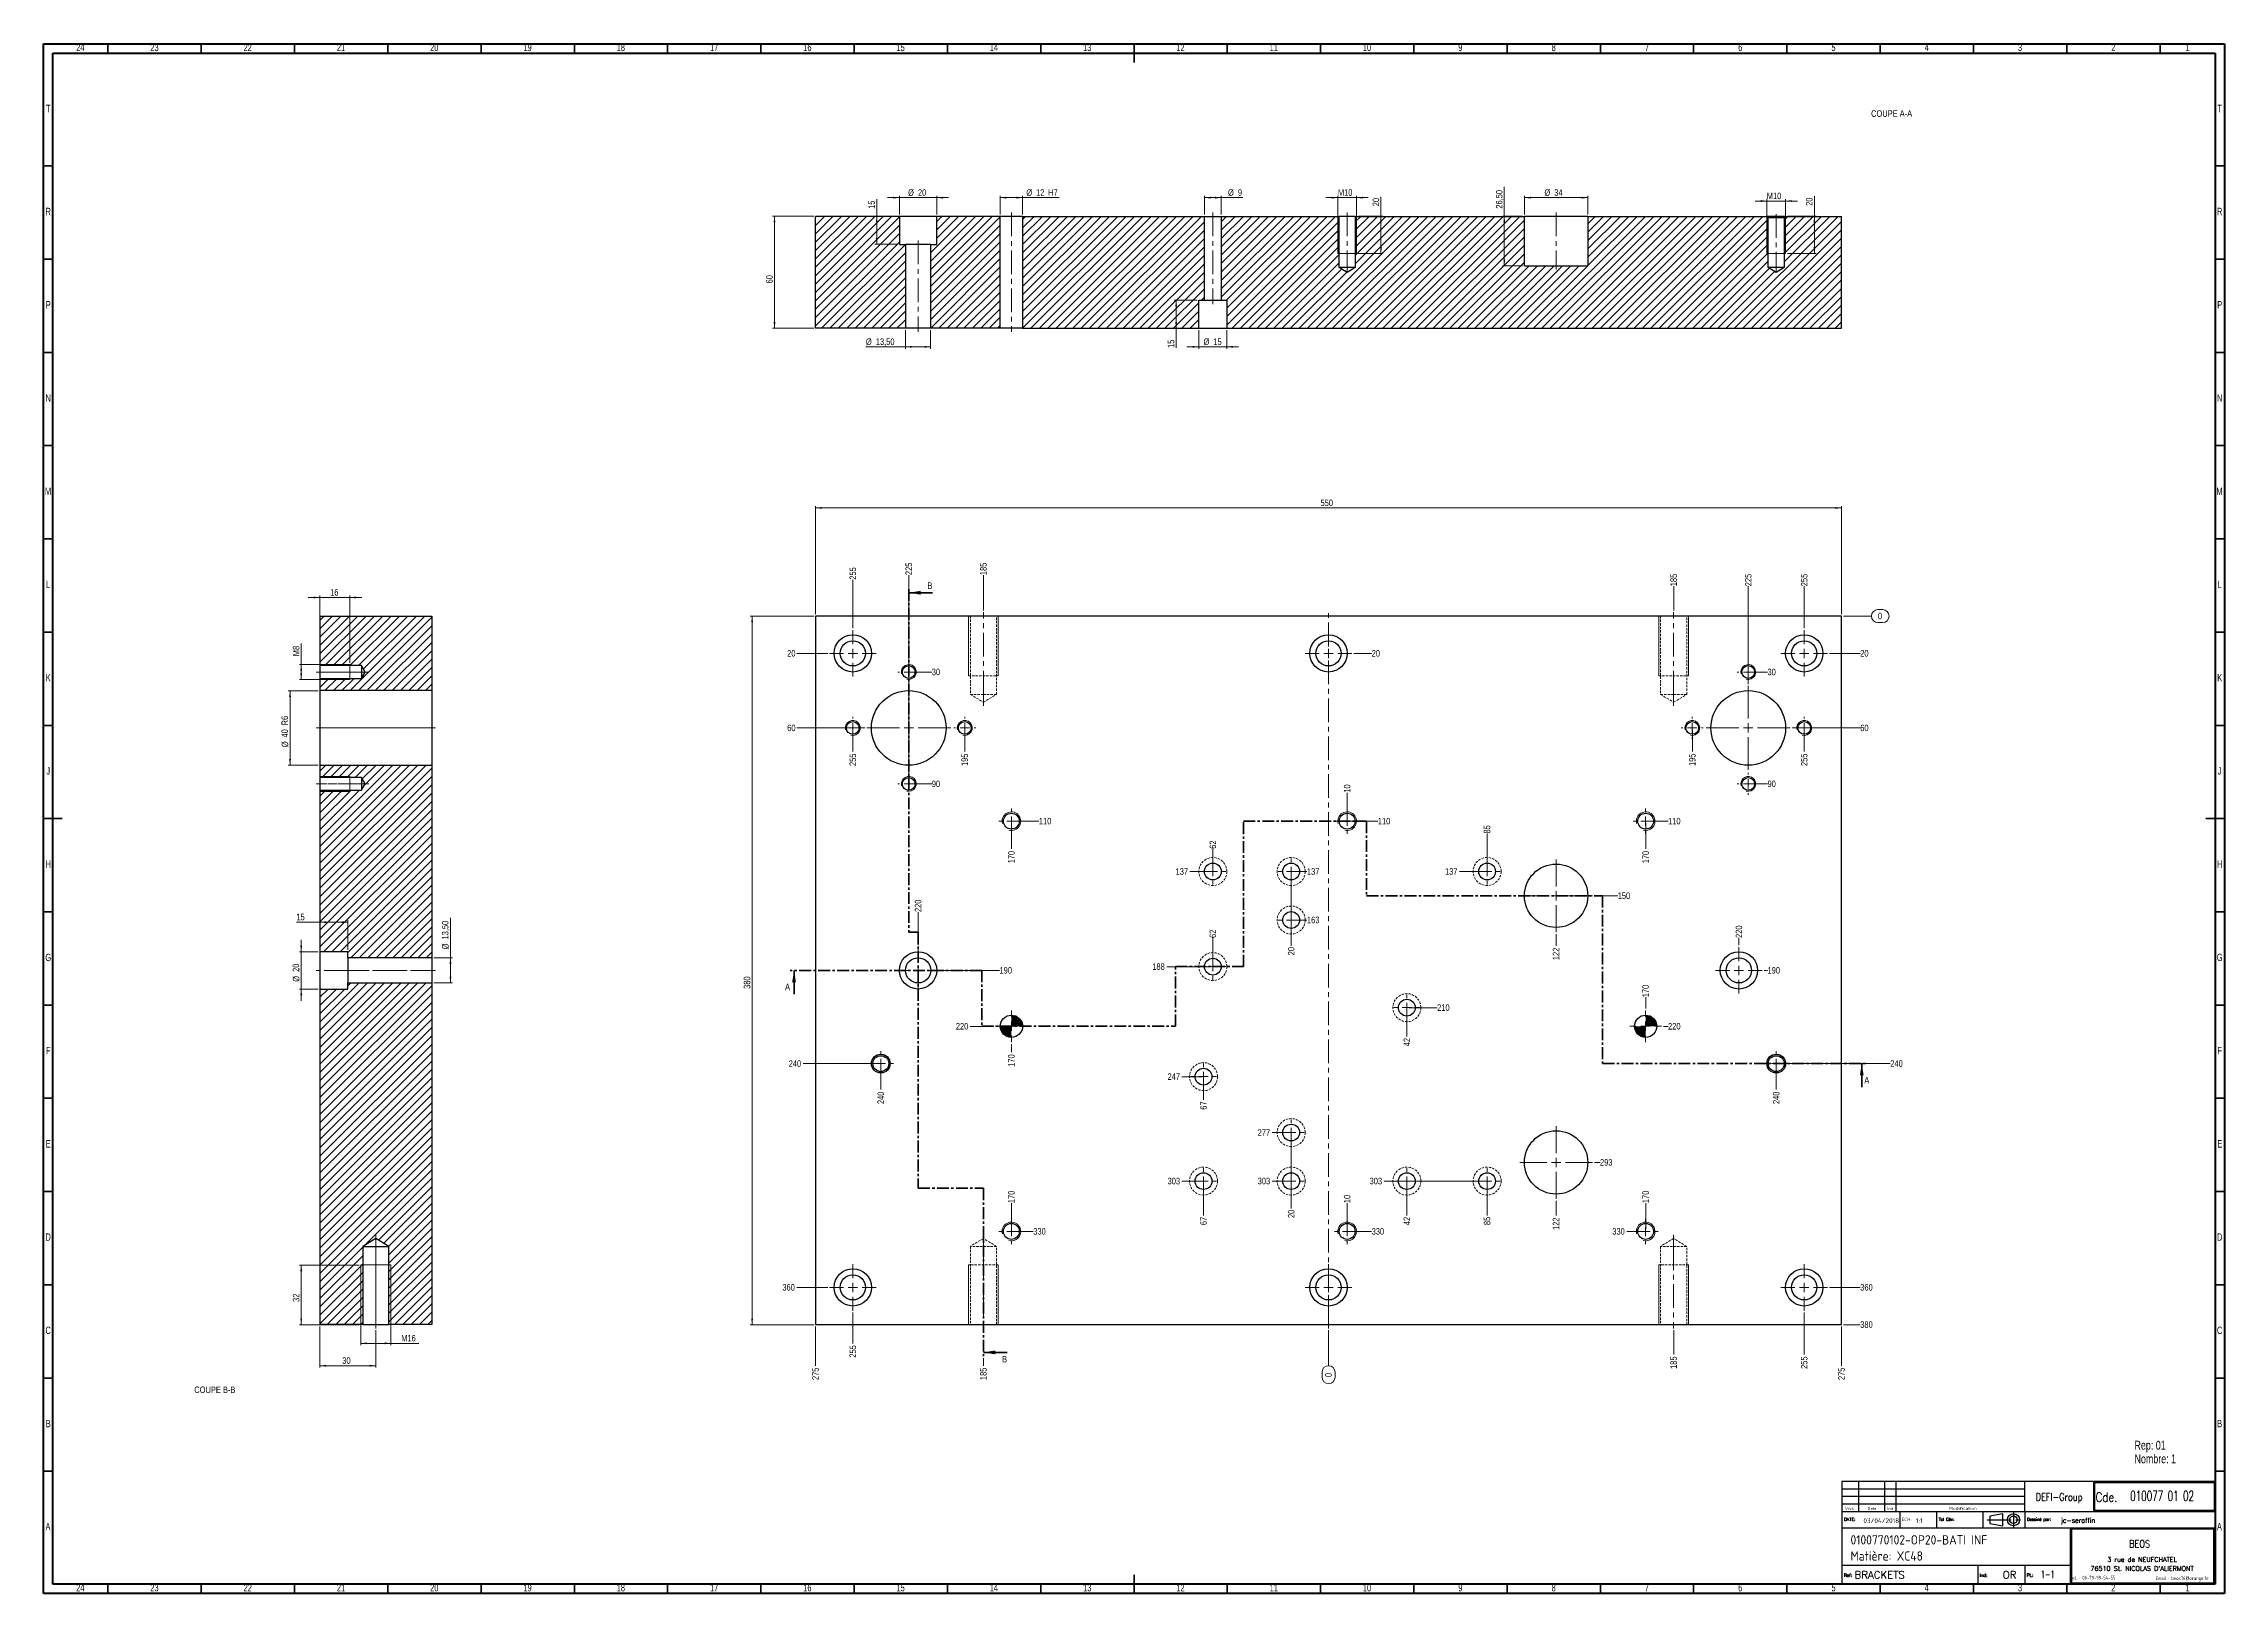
# Model space of a CAD drawing. Header units: millimetres. Extents: x 15 to 1184, y 5 to 836.
import ezdxf

# ---------------------------------------------------------------- set-up
doc = ezdxf.new("R2010")
doc.units = ezdxf.units.MM
for name, pattern in [('CENTER', [10.16, 6.35, -1.27, 1.27, -1.27]), ('CENTERX2', [20.32, 12.7, -2.54, 2.54, -2.54]), ('HIDDEN', [1.905, 1.27, -0.635])]:
    doc.linetypes.add(name, pattern=pattern)
doc.layers.add('DIMENSIONS', color=176, linetype='Continuous')
doc.styles.add('SLDTEXTSTYLE0', font='TXT', dxfattribs={"width": 0.75})
doc.styles.add('SLDTEXTSTYLE1', font='ISOCP')
doc.styles.add('SLDTEXTSTYLE10', font='ISOCP', dxfattribs={"width": 1.147311})
doc.styles.add('SLDTEXTSTYLE11', font='ISOCP', dxfattribs={"width": 1.385904})
doc.styles.add('SLDTEXTSTYLE12', font='ISOCP', dxfattribs={"width": 1.246461})
doc.styles.add('SLDTEXTSTYLE13', font='ROMAND')
doc.styles.add('SLDTEXTSTYLE2', font='ROMANT', dxfattribs={"width": 0.8})
doc.styles.add('SLDTEXTSTYLE3', font='ISOCP', dxfattribs={"width": 0.8})
doc.styles.add('SLDTEXTSTYLE4', font='ROMANS', dxfattribs={"width": 0.8})
doc.styles.add('SLDTEXTSTYLE5', font='ROMANT')
doc.styles.add('SLDTEXTSTYLE6', font='ROMANS')
doc.styles.add('SLDTEXTSTYLE7', font='ROMANT', dxfattribs={"width": 0.65})
doc.styles.add('SLDTEXTSTYLE8', font='ISOCP', dxfattribs={"width": 1.446157})
doc.styles.add('SLDTEXTSTYLE9', font='ISOCP', dxfattribs={"width": 1.294402})
doc.dimstyles.new('SLDDIMSTYLE0', dxfattribs={"dimtxt": 3.5, "dimasz": 3.302, "dimexe": 0, "dimexo": 0.0625, "dimgap": 0.875, "dimtad": 0, "dimtih": 1, "dimtoh": 1, "dimdec": 0, "dimrnd": 1e-09, "dimdsep": 46, "dimtxsty": 'SLDTEXTSTYLE0', "dimblk1": 'NONE', "dimblk2": 'NONE', "dimsah": 1, "dimcen": 0.09, "dimadec": 0, "dimazin": 2, "dimtfac": 1, "dimtdec": 0, "dimtofl": 0, "dimtmove": 0, "dimatfit": 3, "dimldrblk": 'NONE', "dimfxl": 1, "dimfrac": 2, "dimtolj": 1, "dimtzin": 12, "dimarcsym": 0})
doc.dimstyles.new('SLDDIMSTYLE1', dxfattribs={"dimtxt": 3.5, "dimasz": 3.302, "dimexe": 0, "dimexo": 0.0625, "dimgap": 0.875, "dimtad": 0, "dimtih": 1, "dimtoh": 1, "dimrnd": 1e-09, "dimzin": 12, "dimdsep": 46, "dimtxsty": 'SLDTEXTSTYLE0', "dimblk1": 'NONE', "dimblk2": 'NONE', "dimsah": 1, "dimcen": 0.09, "dimadec": 0, "dimazin": 3, "dimtfac": 1, "dimtofl": 0, "dimtmove": 0, "dimatfit": 3, "dimldrblk": 'NONE', "dimfxl": 1, "dimfrac": 2, "dimtolj": 1, "dimtzin": 12, "dimarcsym": 0})
doc.dimstyles.new('SLDDIMSTYLE2', dxfattribs={"dimtxt": 3.5, "dimasz": 3.302, "dimexe": 0, "dimexo": 0.0625, "dimgap": 0.875, "dimtad": 1, "dimrnd": 1e-09, "dimzin": 12, "dimdsep": 46, "dimtxsty": 'SLDTEXTSTYLE0', "dimsah": 1, "dimcen": 0.09, "dimadec": 0, "dimazin": 3, "dimtfac": 1, "dimtofl": 0, "dimtmove": 0, "dimatfit": 3, "dimfxl": 1, "dimfrac": 2, "dimtolj": 1, "dimtzin": 12, "dimarcsym": 0})
doc.dimstyles.new('SLDDIMSTYLE3', dxfattribs={"dimtxt": 3.5, "dimasz": 3.302, "dimexe": 0, "dimexo": 0.0625, "dimgap": 0.875, "dimtad": 1, "dimrnd": 1e-09, "dimzin": 12, "dimdsep": 46, "dimtxsty": 'SLDTEXTSTYLE0', "dimsah": 1, "dimcen": 0.09, "dimadec": 0, "dimazin": 3, "dimtfac": 1, "dimtmove": 0, "dimatfit": 0, "dimfxl": 1, "dimfrac": 2, "dimtolj": 1, "dimtzin": 12, "dimarcsym": 0})

msp = doc.modelspace()

# ---------------------------------------------------------------- texts
at = {"color": 7, "linetype": 'Continuous', "lineweight": 0, "attachment_point": 2, "style": 'SLDTEXTSTYLE0'}
for s, insert, char_height in [('24', (34.67, 836.06), 3.9688), ('23', (74.42, 836.06), 3.9688), ('22', (124.42, 836.06), 3.9688), ('21', (174.42, 836.06), 3.9688), ('20', (224.42, 836.06), 3.9688), ('19', (274.42, 836.06), 3.9688), ('18', (324.42, 836.06), 3.9688), ('17', (374.42, 836.06), 3.9688), ('16', (424.42, 836.06), 3.9688), ('15', (474.42, 836.06), 3.9688), ('14', (524.42, 836.06), 3.9688), ('13', (574.42, 836.06), 3.9688), ('12', (624.42, 836.06), 3.9688), ('11', (674.42, 836.06), 3.9688), ('10', (724.42, 836.06), 3.9688), ('9', (774.46, 836.06), 3.969), ('8', (824.46, 836.06), 3.969), ('7', (874.46, 836.06), 3.969), ('6', (924.46, 836.06), 3.969), ('5', (974.46, 836.06), 3.969), ('4', (1024.46, 836.06), 3.969), ('3', (1074.46, 836.06), 3.969), ('2', (1124.46, 836.06), 3.969), ('1', (1164.21, 836.06), 3.969), ('T', (17.488, 803.31), 3.969), ('COUPE A-A', (1005.624, 800.35), 3.5), ('T', (1181.488, 803.31), 3.969), ('R', (17.444, 748.06), 3.969), ('R', (1181.444, 748.06), 3.969), ('P', (17.485, 698.06), 3.969), ('P', (1181.485, 698.06), 3.969), ('N', (17.464, 648.06), 3.969), ('N', (1181.464, 648.06), 3.969), ('M', (17.362, 598.06), 3.969), ('M', (1181.362, 598.06), 3.969), ('L', (17.455, 548.06), 3.969), ('L', (1181.455, 548.06), 3.969), ('K', (17.489, 498.06), 3.969), ('K', (1181.489, 498.06), 3.969), ('J', (17.465, 448.06), 3.969), ('J', (1181.465, 448.06), 3.969), ('H', (17.49, 398.06), 3.969), ('H', (1181.49, 398.06), 3.969), ('G', (17.487, 348.06), 3.969), ('G', (1181.487, 348.06), 3.969), ('F', (17.458, 298.06), 3.969), ('F', (1181.458, 298.06), 3.969), ('E', (17.508, 248.06), 3.969), ('E', (1181.508, 248.06), 3.969), ('D', (17.453, 198.06), 3.969), ('D', (1181.453, 198.06), 3.969), ('C', (17.459, 148.06), 3.969), ('C', (1181.459, 148.06), 3.969), ('COUPE B-B', (106.789, 115.949), 3.5), ('B', (17.471, 98.06), 3.969), ('B', (1181.471, 98.06), 3.969), ('A', (17.34, 42.81), 3.969), ('A', (1181.34, 42.81), 3.969), ('24', (34.67, 10.06), 3.9688), ('23', (74.42, 10.06), 3.9688), ('22', (124.42, 10.06), 3.9688), ('21', (174.42, 10.06), 3.9688), ('20', (224.42, 10.06), 3.9688), ('19', (274.42, 10.06), 3.9688), ('18', (324.42, 10.06), 3.9688), ('17', (374.42, 10.06), 3.9688), ('16', (424.42, 10.06), 3.9688), ('15', (474.42, 10.06), 3.9688), ('14', (524.42, 10.06), 3.9688), ('13', (574.42, 10.06), 3.9688), ('12', (624.42, 10.06), 3.9688), ('11', (674.42, 10.06), 3.9688), ('10', (724.42, 10.06), 3.9688), ('9', (774.46, 10.06), 3.969), ('8', (824.46, 10.06), 3.969), ('7', (874.46, 10.06), 3.969), ('6', (924.46, 10.06), 3.969), ('5', (974.46, 10.06), 3.969), ('4', (1024.46, 10.06), 3.969), ('3', (1074.46, 10.06), 3.969), ('2', (1124.46, 10.06), 3.969), ('1', (1164.21, 10.06), 3.969)]:
    msp.add_mtext(s, dxfattribs=dict(at, insert=insert, char_height=char_height))
at = {"color": 7, "linetype": 'Continuous', "char_height": 3.5, "attachment_point": 1, "style": 'SLDTEXTSTYLE0'}
for s, insert in [('B', (488.793, 547.177)), ('A', (412.44, 331.979)), ('A', (990.991, 281.979)), ('B', (528.793, 132.394))]:
    msp.add_mtext(s, dxfattribs=dict(at, insert=insert))
at = {"layer": 'DIMENSIONS'}
for s, insert, char_height, attachment_point, style in [('DEFI-Group', (1095.401, 58.708), 4, 2, 'SLDTEXTSTYLE2'), ('Cde.', (1114.982, 59.133), 5, 1, 'SLDTEXTSTYLE2'), ('010077 01 02', (1133.517, 59.947), 5.29167, 1, 'SLDTEXTSTYLE7'), ('Visa', (980.637, 51.354), 1.5671, 1, 'SLDTEXTSTYLE12'), ('Date', (992.806, 51.29), 1.4924, 1, 'SLDTEXTSTYLE10'), ('Ind', (1003.236, 51.29), 1.4924, 1, 'SLDTEXTSTYLE11'), ('Modification', (1036.471, 51.354), 1.56705, 1, 'SLDTEXTSTYLE8'), ('DATE:', (980.016, 45.605), 1.7277, 1, 'SLDTEXTSTYLE6'), ('0100770102-OP20-BATI INF', (983.585, 36.216), 5, 1, 'SLDTEXTSTYLE1'), ('03/04/2018', (990.515, 45.26), 2.5, 1, 'SLDTEXTSTYLE1'), ('ECH:', (1010.893, 45.567), 1.8141, 1, 'SLDTEXTSTYLE9'), ('1:1', (1018.602, 45.247), 2.5, 1, 'SLDTEXTSTYLE1'), ('Tol Gén:', (1030.934, 45.605), 1.7277, 1, 'SLDTEXTSTYLE4'), ('Dessiné par:', (1078.203, 45.605), 1.72768, 1, 'SLDTEXTSTYLE4'), ('jc-seraffin', (1096.337, 45.427), 2.5, 1, 'SLDTEXTSTYLE5'), ('Matière: XC48', (983.585, 27.57), 5, 1, 'SLDTEXTSTYLE1'), ('3 rue de NEUFCHATEL', (1139.891, 24.455), 2.5, 2, 'SLDTEXTSTYLE13'), ('BEOS', (1138.553, 33.602), 4, 2, 'SLDTEXTSTYLE2'), ('Ref:', (980.016, 15.605), 1.7277, 1, 'SLDTEXTSTYLE6'), ('BRACKETS', (985.757, 16.958), 4, 1, 'SLDTEXTSTYLE5'), ('Ind:', (1052.808, 15.605), 1.7277, 1, 'SLDTEXTSTYLE6'), ('OR', (1065.176, 16.958), 4, 1, 'SLDTEXTSTYLE5'), ('PL:', (1078.016, 15.605), 1.7277, 1, 'SLDTEXTSTYLE6'), ('1-1', (1085.633, 17.18), 4, 1, 'SLDTEXTSTYLE7'), ('Tel. : 06-79-99-54-55', (1113.342, 14.435), 2, 2, 'SLDTEXTSTYLE3'), ("76510 St. NICOLAS D'ALIERMONT", (1139.885, 19.63), 2.5, 2, 'SLDTEXTSTYLE13'), ('Email : beos76@orange.fr', (1161.354, 14.104), 2, 2, 'SLDTEXTSTYLE3')]:
    msp.add_mtext(s, dxfattribs=dict(at, insert=insert, char_height=char_height, attachment_point=attachment_point, style=style))

# ---------------------------------------------------------------- blocks, each defined once
blk = doc.blocks.new('SW_NOTE_0')
at = {"color": 0, "linetype": 'Continuous', "lineweight": 0, "char_height": 4.76, "attachment_point": 1, "style": 'SLDTEXTSTYLE0'}
for s, insert in [('Rep: 01', (0, 6.1)), ('Nombre: 1', (0, -1.2))]:
    blk.add_mtext(s, dxfattribs=dict(at, insert=insert))
blk = doc.blocks.new('_D')
at = {"color": 7, "linetype": 'Continuous', "lineweight": 18}
for p, q in [((703.8, 146.1), (703.8, 127.1)), ((700.3, 121), (700.3, 123.6)), ((707.3, 123.6), (707.3, 121))]:
    blk.add_line(p, q, dxfattribs=at)
for centre, start, end in [((703.8, 123.6), 0, 180), ((703.8, 121), 180, 0)]:
    blk.add_arc(centre, 3.49, start, end, dxfattribs=at)
at = {"color": 7, "linetype": 'Continuous', "lineweight": 18, "insert": (702, 121), "char_height": 3.5, "attachment_point": 1, "rotation": 90, "style": 'SLDTEXTSTYLE0'}
blk.add_mtext('0', dxfattribs=at)
blk = doc.blocks.new('_None')
blk = doc.blocks.new('_D_1')
at = {"color": 7, "linetype": 'Continuous', "lineweight": 18}
blk.add_line((683.8, 391.1), (683.8, 352.3), dxfattribs=at)
at = {"color": 7, "linetype": 'Continuous', "lineweight": 18, "insert": (682, 347.2), "char_height": 3.5, "attachment_point": 1, "rotation": 90, "style": 'SLDTEXTSTYLE0'}
blk.add_mtext('20', dxfattribs=at)
blk = doc.blocks.new('_D_2')
at = {"color": 7, "linetype": 'Continuous', "lineweight": 18}
blk.add_line((683.8, 251.1), (683.8, 211.5), dxfattribs=at)
at = {"color": 7, "linetype": 'Continuous', "lineweight": 18, "insert": (682, 206.3), "char_height": 3.5, "attachment_point": 1, "rotation": 90, "style": 'SLDTEXTSTYLE0'}
blk.add_mtext('20', dxfattribs=at)
blk = doc.blocks.new('_D_3')
at = {"color": 7, "linetype": 'Continuous', "lineweight": 18}
blk.add_line((641.8, 393.1), (641.8, 404.3), dxfattribs=at)
at = {"color": 7, "linetype": 'Continuous', "lineweight": 18, "insert": (640, 404.3), "char_height": 3.5, "attachment_point": 1, "rotation": 90, "style": 'SLDTEXTSTYLE0'}
blk.add_mtext('62', dxfattribs=at)
blk = doc.blocks.new('_D_4')
at = {"color": 7, "linetype": 'Continuous', "lineweight": 18}
blk.add_line((641.8, 342.1), (641.8, 356.5), dxfattribs=at)
at = {"color": 7, "linetype": 'Continuous', "lineweight": 18, "insert": (640, 356.5), "char_height": 3.5, "attachment_point": 1, "rotation": 90, "style": 'SLDTEXTSTYLE0'}
blk.add_mtext('62', dxfattribs=at)
blk = doc.blocks.new('_D_5')
at = {"color": 7, "linetype": 'Continuous', "lineweight": 18}
blk.add_line((636.8, 281.1), (636.8, 269.6), dxfattribs=at)
at = {"color": 7, "linetype": 'Continuous', "lineweight": 18, "insert": (635, 264.4), "char_height": 3.5, "attachment_point": 1, "rotation": 90, "style": 'SLDTEXTSTYLE0'}
blk.add_mtext('67', dxfattribs=at)
blk = doc.blocks.new('_D_6')
at = {"color": 7, "linetype": 'Continuous', "lineweight": 18}
blk.add_line((636.8, 225.1), (636.8, 207.7), dxfattribs=at)
at = {"color": 7, "linetype": 'Continuous', "lineweight": 18, "insert": (635, 202.5), "char_height": 3.5, "attachment_point": 1, "rotation": 90, "style": 'SLDTEXTSTYLE0'}
blk.add_mtext('67', dxfattribs=at)
blk = doc.blocks.new('_D_7')
at = {"color": 7, "linetype": 'Continuous', "lineweight": 18}
blk.add_line((533.8, 418.1), (533.8, 404.3), dxfattribs=at)
at = {"color": 7, "linetype": 'Continuous', "lineweight": 18, "insert": (532, 396.5), "char_height": 3.5, "attachment_point": 1, "rotation": 90, "style": 'SLDTEXTSTYLE0'}
blk.add_mtext('170', dxfattribs=at)
blk = doc.blocks.new('_D_8')
at = {"color": 7, "linetype": 'Continuous', "lineweight": 18}
blk.add_line((533.8, 299.6), (533.8, 295.2), dxfattribs=at)
at = {"color": 7, "linetype": 'Continuous', "lineweight": 18, "insert": (532, 287.4), "char_height": 3.5, "attachment_point": 1, "rotation": 90, "style": 'SLDTEXTSTYLE0'}
blk.add_mtext('170', dxfattribs=at)
blk = doc.blocks.new('_D_9')
at = {"color": 7, "linetype": 'Continuous', "lineweight": 18}
blk.add_line((533.8, 200.1), (533.8, 214.3), dxfattribs=at)
at = {"color": 7, "linetype": 'Continuous', "lineweight": 18, "insert": (532, 214.3), "char_height": 3.5, "attachment_point": 1, "rotation": 90, "style": 'SLDTEXTSTYLE0'}
blk.add_mtext('170', dxfattribs=at)
blk = doc.blocks.new('_D_10')
at = {"color": 7, "linetype": 'Continuous', "lineweight": 18}
blk.add_line((518.8, 532.1), (518.8, 551.1), dxfattribs=at)
at = {"color": 7, "linetype": 'Continuous', "lineweight": 18, "insert": (517, 551.1), "char_height": 3.5, "attachment_point": 1, "rotation": 90, "style": 'SLDTEXTSTYLE0'}
blk.add_mtext('185', dxfattribs=at)
blk = doc.blocks.new('_D_11')
at = {"color": 7, "linetype": 'Continuous', "lineweight": 18}
blk.add_line((518.8, 131.2), (518.8, 127.1), dxfattribs=at)
at = {"color": 7, "linetype": 'Continuous', "lineweight": 18, "insert": (517, 119.4), "char_height": 3.5, "attachment_point": 1, "rotation": 90, "style": 'SLDTEXTSTYLE0'}
blk.add_mtext('185', dxfattribs=at)
blk = doc.blocks.new('_D_12')
at = {"color": 7, "linetype": 'Continuous', "lineweight": 18}
blk.add_line((508.8, 468.1), (508.8, 456.5), dxfattribs=at)
at = {"color": 7, "linetype": 'Continuous', "lineweight": 18, "insert": (507, 448.7), "char_height": 3.5, "attachment_point": 1, "rotation": 90, "style": 'SLDTEXTSTYLE0'}
blk.add_mtext('195', dxfattribs=at)
blk = doc.blocks.new('_D_13')
at = {"color": 7, "linetype": 'Continuous', "lineweight": 18}
blk.add_line((483.8, 352.6), (483.8, 370.4), dxfattribs=at)
at = {"color": 7, "linetype": 'Continuous', "lineweight": 18, "insert": (482, 370.4), "char_height": 3.5, "attachment_point": 1, "rotation": 90, "style": 'SLDTEXTSTYLE0'}
blk.add_mtext('220', dxfattribs=at)
blk = doc.blocks.new('_D_14')
at = {"color": 7, "linetype": 'Continuous', "lineweight": 18}
blk.add_line((478.8, 440.1), (478.8, 551.1), dxfattribs=at)
at = {"color": 7, "linetype": 'Continuous', "lineweight": 18, "insert": (477, 551.1), "char_height": 3.5, "attachment_point": 1, "rotation": 90, "style": 'SLDTEXTSTYLE0'}
blk.add_mtext('225', dxfattribs=at)
blk = doc.blocks.new('_D_15')
at = {"color": 7, "linetype": 'Continuous', "lineweight": 18}
blk.add_line((463.8, 288.1), (463.8, 275.2), dxfattribs=at)
at = {"color": 7, "linetype": 'Continuous', "lineweight": 18, "insert": (462, 267.4), "char_height": 3.5, "attachment_point": 1, "rotation": 90, "style": 'SLDTEXTSTYLE0'}
blk.add_mtext('240', dxfattribs=at)
blk = doc.blocks.new('_D_16')
at = {"color": 7, "linetype": 'Continuous', "lineweight": 18}
blk.add_line((448.8, 522.6), (448.8, 548.6), dxfattribs=at)
at = {"color": 7, "linetype": 'Continuous', "lineweight": 18, "insert": (447, 548.6), "char_height": 3.5, "attachment_point": 1, "rotation": 90, "style": 'SLDTEXTSTYLE0'}
blk.add_mtext('255', dxfattribs=at)
blk = doc.blocks.new('_D_17')
at = {"color": 7, "linetype": 'Continuous', "lineweight": 18}
blk.add_line((448.8, 468.1), (448.8, 456.5), dxfattribs=at)
at = {"color": 7, "linetype": 'Continuous', "lineweight": 18, "insert": (447, 448.7), "char_height": 3.5, "attachment_point": 1, "rotation": 90, "style": 'SLDTEXTSTYLE0'}
blk.add_mtext('255', dxfattribs=at)
blk = doc.blocks.new('_D_18')
at = {"color": 7, "linetype": 'Continuous', "lineweight": 18}
blk.add_line((448.8, 155.6), (448.8, 139.1), dxfattribs=at)
at = {"color": 7, "linetype": 'Continuous', "lineweight": 18, "insert": (447, 131.4), "char_height": 3.5, "attachment_point": 1, "rotation": 90, "style": 'SLDTEXTSTYLE0'}
blk.add_mtext('255', dxfattribs=at)
blk = doc.blocks.new('_D_19')
at = {"color": 7, "linetype": 'Continuous', "lineweight": 18}
blk.add_line((428.8, 148.1), (428.8, 127.1), dxfattribs=at)
at = {"color": 7, "linetype": 'Continuous', "lineweight": 18, "insert": (427, 119.4), "char_height": 3.5, "attachment_point": 1, "rotation": 90, "style": 'SLDTEXTSTYLE0'}
blk.add_mtext('275', dxfattribs=at)
blk = doc.blocks.new('_D_20')
at = {"color": 7, "linetype": 'Continuous', "lineweight": 18}
blk.add_line((713.8, 420.1), (713.8, 434.4), dxfattribs=at)
at = {"color": 7, "linetype": 'Continuous', "lineweight": 18, "insert": (712, 434.4), "char_height": 3.5, "attachment_point": 1, "rotation": 90, "style": 'SLDTEXTSTYLE0'}
blk.add_mtext('10', dxfattribs=at)
blk = doc.blocks.new('_D_21')
at = {"color": 7, "linetype": 'Continuous', "lineweight": 18}
blk.add_line((713.8, 200.1), (713.8, 214.3), dxfattribs=at)
at = {"color": 7, "linetype": 'Continuous', "lineweight": 18, "insert": (712, 214.3), "char_height": 3.5, "attachment_point": 1, "rotation": 90, "style": 'SLDTEXTSTYLE0'}
blk.add_mtext('10', dxfattribs=at)
blk = doc.blocks.new('_D_22')
at = {"color": 7, "linetype": 'Continuous', "lineweight": 18}
blk.add_line((745.8, 225.1), (745.8, 207.7), dxfattribs=at)
at = {"color": 7, "linetype": 'Continuous', "lineweight": 18, "insert": (744, 202.5), "char_height": 3.5, "attachment_point": 1, "rotation": 90, "style": 'SLDTEXTSTYLE0'}
blk.add_mtext('42', dxfattribs=at)
blk = doc.blocks.new('_D_23')
at = {"color": 7, "linetype": 'Continuous', "lineweight": 18}
blk.add_line((745.8, 318.1), (745.8, 303.6), dxfattribs=at)
at = {"color": 7, "linetype": 'Continuous', "lineweight": 18, "insert": (744, 298.4), "char_height": 3.5, "attachment_point": 1, "rotation": 90, "style": 'SLDTEXTSTYLE0'}
blk.add_mtext('42', dxfattribs=at)
blk = doc.blocks.new('_D_24')
at = {"color": 7, "linetype": 'Continuous', "lineweight": 18}
blk.add_line((788.8, 225.1), (788.8, 207.7), dxfattribs=at)
at = {"color": 7, "linetype": 'Continuous', "lineweight": 18, "insert": (787, 202.5), "char_height": 3.5, "attachment_point": 1, "rotation": 90, "style": 'SLDTEXTSTYLE0'}
blk.add_mtext('85', dxfattribs=at)
blk = doc.blocks.new('_D_25')
at = {"color": 7, "linetype": 'Continuous', "lineweight": 18}
blk.add_line((788.8, 393.1), (788.8, 412.5), dxfattribs=at)
at = {"color": 7, "linetype": 'Continuous', "lineweight": 18, "insert": (787, 412.5), "char_height": 3.5, "attachment_point": 1, "rotation": 90, "style": 'SLDTEXTSTYLE0'}
blk.add_mtext('85', dxfattribs=at)
blk = doc.blocks.new('_D_26')
at = {"color": 7, "linetype": 'Continuous', "lineweight": 18}
blk.add_line((825.8, 215.6), (825.8, 207.7), dxfattribs=at)
at = {"color": 7, "linetype": 'Continuous', "lineweight": 18, "insert": (824, 199.9), "char_height": 3.5, "attachment_point": 1, "rotation": 90, "style": 'SLDTEXTSTYLE0'}
blk.add_mtext('122', dxfattribs=at)
blk = doc.blocks.new('_D_27')
at = {"color": 7, "linetype": 'Continuous', "lineweight": 18}
blk.add_line((825.8, 358.6), (825.8, 352.3), dxfattribs=at)
at = {"color": 7, "linetype": 'Continuous', "lineweight": 18, "insert": (824, 344.6), "char_height": 3.5, "attachment_point": 1, "rotation": 90, "style": 'SLDTEXTSTYLE0'}
blk.add_mtext('122', dxfattribs=at)
blk = doc.blocks.new('_D_28')
at = {"color": 7, "linetype": 'Continuous', "lineweight": 18}
blk.add_line((873.8, 318.6), (873.8, 324.7), dxfattribs=at)
at = {"color": 7, "linetype": 'Continuous', "lineweight": 18, "insert": (872, 324.7), "char_height": 3.5, "attachment_point": 1, "rotation": 90, "style": 'SLDTEXTSTYLE0'}
blk.add_mtext('170', dxfattribs=at)
blk = doc.blocks.new('_D_29')
at = {"color": 7, "linetype": 'Continuous', "lineweight": 18}
blk.add_line((873.8, 200.1), (873.8, 214.3), dxfattribs=at)
at = {"color": 7, "linetype": 'Continuous', "lineweight": 18, "insert": (872, 214.3), "char_height": 3.5, "attachment_point": 1, "rotation": 90, "style": 'SLDTEXTSTYLE0'}
blk.add_mtext('170', dxfattribs=at)
blk = doc.blocks.new('_D_30')
at = {"color": 7, "linetype": 'Continuous', "lineweight": 18}
blk.add_line((873.8, 418.1), (873.8, 404.3), dxfattribs=at)
at = {"color": 7, "linetype": 'Continuous', "lineweight": 18, "insert": (872, 396.5), "char_height": 3.5, "attachment_point": 1, "rotation": 90, "style": 'SLDTEXTSTYLE0'}
blk.add_mtext('170', dxfattribs=at)
blk = doc.blocks.new('_D_31')
at = {"color": 7, "linetype": 'Continuous', "lineweight": 18}
blk.add_line((888.8, 146.1), (888.8, 133.1), dxfattribs=at)
at = {"color": 7, "linetype": 'Continuous', "lineweight": 18, "insert": (887, 125.4), "char_height": 3.5, "attachment_point": 1, "rotation": 90, "style": 'SLDTEXTSTYLE0'}
blk.add_mtext('185', dxfattribs=at)
blk = doc.blocks.new('_D_32')
at = {"color": 7, "linetype": 'Continuous', "lineweight": 18}
blk.add_line((888.8, 532.1), (888.8, 545.1), dxfattribs=at)
at = {"color": 7, "linetype": 'Continuous', "lineweight": 18, "insert": (887, 545.1), "char_height": 3.5, "attachment_point": 1, "rotation": 90, "style": 'SLDTEXTSTYLE0'}
blk.add_mtext('185', dxfattribs=at)
blk = doc.blocks.new('_D_33')
at = {"color": 7, "linetype": 'Continuous', "lineweight": 18}
blk.add_line((898.8, 468.1), (898.8, 456.5), dxfattribs=at)
at = {"color": 7, "linetype": 'Continuous', "lineweight": 18, "insert": (897, 448.7), "char_height": 3.5, "attachment_point": 1, "rotation": 90, "style": 'SLDTEXTSTYLE0'}
blk.add_mtext('195', dxfattribs=at)
blk = doc.blocks.new('_D_34')
at = {"color": 7, "linetype": 'Continuous', "lineweight": 18}
blk.add_line((923.8, 352.6), (923.8, 356.5), dxfattribs=at)
at = {"color": 7, "linetype": 'Continuous', "lineweight": 18, "insert": (922, 356.5), "char_height": 3.5, "attachment_point": 1, "rotation": 90, "style": 'SLDTEXTSTYLE0'}
blk.add_mtext('220', dxfattribs=at)
blk = doc.blocks.new('_D_35')
at = {"color": 7, "linetype": 'Continuous', "lineweight": 18}
blk.add_line((928.8, 492.6), (928.8, 545.1), dxfattribs=at)
at = {"color": 7, "linetype": 'Continuous', "lineweight": 18, "insert": (927, 545.1), "char_height": 3.5, "attachment_point": 1, "rotation": 90, "style": 'SLDTEXTSTYLE0'}
blk.add_mtext('225', dxfattribs=at)
blk = doc.blocks.new('_D_36')
at = {"color": 7, "linetype": 'Continuous', "lineweight": 18}
blk.add_line((943.8, 288.1), (943.8, 275.2), dxfattribs=at)
at = {"color": 7, "linetype": 'Continuous', "lineweight": 18, "insert": (942, 267.4), "char_height": 3.5, "attachment_point": 1, "rotation": 90, "style": 'SLDTEXTSTYLE0'}
blk.add_mtext('240', dxfattribs=at)
blk = doc.blocks.new('_D_37')
at = {"color": 7, "linetype": 'Continuous', "lineweight": 18}
blk.add_line((958.8, 155.6), (958.8, 133.1), dxfattribs=at)
at = {"color": 7, "linetype": 'Continuous', "lineweight": 18, "insert": (957, 125.4), "char_height": 3.5, "attachment_point": 1, "rotation": 90, "style": 'SLDTEXTSTYLE0'}
blk.add_mtext('255', dxfattribs=at)
blk = doc.blocks.new('_D_38')
at = {"color": 7, "linetype": 'Continuous', "lineweight": 18}
blk.add_line((958.8, 522.6), (958.8, 545.1), dxfattribs=at)
at = {"color": 7, "linetype": 'Continuous', "lineweight": 18, "insert": (957, 545.1), "char_height": 3.5, "attachment_point": 1, "rotation": 90, "style": 'SLDTEXTSTYLE0'}
blk.add_mtext('255', dxfattribs=at)
blk = doc.blocks.new('_D_39')
at = {"color": 7, "linetype": 'Continuous', "lineweight": 18}
blk.add_line((958.8, 468.1), (958.8, 456.5), dxfattribs=at)
at = {"color": 7, "linetype": 'Continuous', "lineweight": 18, "insert": (957, 448.7), "char_height": 3.5, "attachment_point": 1, "rotation": 90, "style": 'SLDTEXTSTYLE0'}
blk.add_mtext('255', dxfattribs=at)
blk = doc.blocks.new('_D_40')
at = {"color": 7, "linetype": 'Continuous', "lineweight": 18}
blk.add_line((978.8, 148.1), (978.8, 127.1), dxfattribs=at)
at = {"color": 7, "linetype": 'Continuous', "lineweight": 18, "insert": (977, 119.4), "char_height": 3.5, "attachment_point": 1, "rotation": 90, "style": 'SLDTEXTSTYLE0'}
blk.add_mtext('275', dxfattribs=at)
blk = doc.blocks.new('_D_41')
at = {"color": 7, "linetype": 'Continuous', "lineweight": 18}
for p, q in [((979.8, 529.1), (994.8, 529.1)), ((998.3, 532.6), (1000.8, 532.6)), ((1000.8, 525.6), (998.3, 525.6))]:
    blk.add_line(p, q, dxfattribs=at)
for centre, start, end in [((998.3, 529.1), 90, 270), ((1000.8, 529.1), 270, 90)]:
    blk.add_arc(centre, 3.49, start, end, dxfattribs=at)
at = {"color": 7, "linetype": 'Continuous', "lineweight": 18, "insert": (998.3, 530.9), "char_height": 3.5, "attachment_point": 1, "style": 'SLDTEXTSTYLE0'}
blk.add_mtext('0', dxfattribs=at)
blk = doc.blocks.new('_D_42')
at = {"color": 7, "linetype": 'Continuous', "lineweight": 18}
blk.add_line((972.3, 509.1), (988.8, 509.1), dxfattribs=at)
at = {"color": 7, "linetype": 'Continuous', "lineweight": 18, "insert": (988.8, 510.9), "char_height": 3.5, "attachment_point": 1, "style": 'SLDTEXTSTYLE0'}
blk.add_mtext('20', dxfattribs=at)
blk = doc.blocks.new('_D_43')
at = {"color": 7, "linetype": 'Continuous', "lineweight": 18}
blk.add_line((435.3, 509.1), (418.8, 509.1), dxfattribs=at)
at = {"color": 7, "linetype": 'Continuous', "lineweight": 18, "insert": (413.6, 510.9), "char_height": 3.5, "attachment_point": 1, "style": 'SLDTEXTSTYLE0'}
blk.add_mtext('20', dxfattribs=at)
blk = doc.blocks.new('_D_44')
at = {"color": 7, "linetype": 'Continuous', "lineweight": 18}
blk.add_line((717.3, 509.1), (726.9, 509.1), dxfattribs=at)
at = {"color": 7, "linetype": 'Continuous', "lineweight": 18, "insert": (726.9, 510.9), "char_height": 3.5, "attachment_point": 1, "style": 'SLDTEXTSTYLE0'}
blk.add_mtext('20', dxfattribs=at)
blk = doc.blocks.new('_D_45')
at = {"color": 7, "linetype": 'Continuous', "lineweight": 18}
blk.add_line((929.8, 499.1), (939.1, 499.1), dxfattribs=at)
at = {"color": 7, "linetype": 'Continuous', "lineweight": 18, "insert": (939.1, 500.9), "char_height": 3.5, "attachment_point": 1, "style": 'SLDTEXTSTYLE0'}
blk.add_mtext('30', dxfattribs=at)
blk = doc.blocks.new('_D_46')
at = {"color": 7, "linetype": 'Continuous', "lineweight": 18}
blk.add_line((479.8, 499.1), (491.1, 499.1), dxfattribs=at)
at = {"color": 7, "linetype": 'Continuous', "lineweight": 18, "insert": (491.1, 500.9), "char_height": 3.5, "attachment_point": 1, "style": 'SLDTEXTSTYLE0'}
blk.add_mtext('30', dxfattribs=at)
blk = doc.blocks.new('_D_47')
at = {"color": 7, "linetype": 'Continuous', "lineweight": 18}
blk.add_line((455.3, 469.1), (418.8, 469.1), dxfattribs=at)
at = {"color": 7, "linetype": 'Continuous', "lineweight": 18, "insert": (413.6, 470.9), "char_height": 3.5, "attachment_point": 1, "style": 'SLDTEXTSTYLE0'}
blk.add_mtext('60', dxfattribs=at)
blk = doc.blocks.new('_D_48')
at = {"color": 7, "linetype": 'Continuous', "lineweight": 18}
blk.add_line((952.3, 469.1), (988.8, 469.1), dxfattribs=at)
at = {"color": 7, "linetype": 'Continuous', "lineweight": 18, "insert": (988.8, 470.9), "char_height": 3.5, "attachment_point": 1, "style": 'SLDTEXTSTYLE0'}
blk.add_mtext('60', dxfattribs=at)
blk = doc.blocks.new('_D_49')
at = {"color": 7, "linetype": 'Continuous', "lineweight": 18}
blk.add_line((929.8, 439.1), (939.1, 439.1), dxfattribs=at)
at = {"color": 7, "linetype": 'Continuous', "lineweight": 18, "insert": (939.1, 440.9), "char_height": 3.5, "attachment_point": 1, "style": 'SLDTEXTSTYLE0'}
blk.add_mtext('90', dxfattribs=at)
blk = doc.blocks.new('_D_50')
at = {"color": 7, "linetype": 'Continuous', "lineweight": 18}
blk.add_line((479.8, 439.1), (491.1, 439.1), dxfattribs=at)
at = {"color": 7, "linetype": 'Continuous', "lineweight": 18, "insert": (491.1, 440.9), "char_height": 3.5, "attachment_point": 1, "style": 'SLDTEXTSTYLE0'}
blk.add_mtext('90', dxfattribs=at)
blk = doc.blocks.new('_D_51')
at = {"color": 7, "linetype": 'Continuous', "lineweight": 18}
blk.add_line((874.8, 419.1), (885.8, 419.1), dxfattribs=at)
at = {"color": 7, "linetype": 'Continuous', "lineweight": 18, "insert": (885.8, 420.9), "char_height": 3.5, "attachment_point": 1, "style": 'SLDTEXTSTYLE0'}
blk.add_mtext('110', dxfattribs=at)
blk = doc.blocks.new('_D_52')
at = {"color": 7, "linetype": 'Continuous', "lineweight": 18}
blk.add_line((714.8, 419.1), (730.2, 419.1), dxfattribs=at)
at = {"color": 7, "linetype": 'Continuous', "lineweight": 18, "insert": (730.2, 420.9), "char_height": 3.5, "attachment_point": 1, "style": 'SLDTEXTSTYLE0'}
blk.add_mtext('110', dxfattribs=at)
blk = doc.blocks.new('_D_53')
at = {"color": 7, "linetype": 'Continuous', "lineweight": 18}
blk.add_line((534.8, 419.1), (548.5, 419.1), dxfattribs=at)
at = {"color": 7, "linetype": 'Continuous', "lineweight": 18, "insert": (548.5, 420.9), "char_height": 3.5, "attachment_point": 1, "style": 'SLDTEXTSTYLE0'}
blk.add_mtext('110', dxfattribs=at)
blk = doc.blocks.new('_D_54')
at = {"color": 7, "linetype": 'Continuous', "lineweight": 18}
blk.add_line((787.8, 392.1), (773.9, 392.1), dxfattribs=at)
at = {"color": 7, "linetype": 'Continuous', "lineweight": 18, "insert": (766.2, 393.9), "char_height": 3.5, "attachment_point": 1, "style": 'SLDTEXTSTYLE0'}
blk.add_mtext('137', dxfattribs=at)
blk = doc.blocks.new('_D_55')
at = {"color": 7, "linetype": 'Continuous', "lineweight": 18}
blk.add_line((684.8, 392.1), (692.2, 392.1), dxfattribs=at)
at = {"color": 7, "linetype": 'Continuous', "lineweight": 18, "insert": (692.2, 393.9), "char_height": 3.5, "attachment_point": 1, "style": 'SLDTEXTSTYLE0'}
blk.add_mtext('137', dxfattribs=at)
blk = doc.blocks.new('_D_56')
at = {"color": 7, "linetype": 'Continuous', "lineweight": 18}
blk.add_line((640.8, 392.1), (629.5, 392.1), dxfattribs=at)
at = {"color": 7, "linetype": 'Continuous', "lineweight": 18, "insert": (621.8, 393.9), "char_height": 3.5, "attachment_point": 1, "style": 'SLDTEXTSTYLE0'}
blk.add_mtext('137', dxfattribs=at)
blk = doc.blocks.new('_D_57')
at = {"color": 7, "linetype": 'Continuous', "lineweight": 18}
blk.add_line((846.3, 379.1), (858.8, 379.1), dxfattribs=at)
at = {"color": 7, "linetype": 'Continuous', "lineweight": 18, "insert": (858.8, 380.9), "char_height": 3.5, "attachment_point": 1, "style": 'SLDTEXTSTYLE0'}
blk.add_mtext('150', dxfattribs=at)
blk = doc.blocks.new('_D_58')
at = {"color": 7, "linetype": 'Continuous', "lineweight": 18}
blk.add_line((684.8, 366.1), (692.2, 366.1), dxfattribs=at)
at = {"color": 7, "linetype": 'Continuous', "lineweight": 18, "insert": (692.2, 367.9), "char_height": 3.5, "attachment_point": 1, "style": 'SLDTEXTSTYLE0'}
blk.add_mtext('163', dxfattribs=at)
blk = doc.blocks.new('_D_59')
at = {"color": 7, "linetype": 'Continuous', "lineweight": 18}
blk.add_line((640.8, 341.1), (617.1, 341.1), dxfattribs=at)
at = {"color": 7, "linetype": 'Continuous', "lineweight": 18, "insert": (609.3, 342.9), "char_height": 3.5, "attachment_point": 1, "style": 'SLDTEXTSTYLE0'}
blk.add_mtext('188', dxfattribs=at)
blk = doc.blocks.new('_D_60')
at = {"color": 7, "linetype": 'Continuous', "lineweight": 18}
blk.add_line((937.3, 339.1), (939.1, 339.1), dxfattribs=at)
at = {"color": 7, "linetype": 'Continuous', "lineweight": 18, "insert": (939.1, 340.9), "char_height": 3.5, "attachment_point": 1, "style": 'SLDTEXTSTYLE0'}
blk.add_mtext('190', dxfattribs=at)
blk = doc.blocks.new('_D_61')
at = {"color": 7, "linetype": 'Continuous', "lineweight": 18}
blk.add_line((497.3, 339.1), (527.4, 339.1), dxfattribs=at)
at = {"color": 7, "linetype": 'Continuous', "lineweight": 18, "insert": (527.4, 340.9), "char_height": 3.5, "attachment_point": 1, "style": 'SLDTEXTSTYLE0'}
blk.add_mtext('190', dxfattribs=at)
blk = doc.blocks.new('_D_62')
at = {"color": 7, "linetype": 'Continuous', "lineweight": 18}
blk.add_line((746.8, 319.1), (762, 319.1), dxfattribs=at)
at = {"color": 7, "linetype": 'Continuous', "lineweight": 18, "insert": (762, 320.9), "char_height": 3.5, "attachment_point": 1, "style": 'SLDTEXTSTYLE0'}
blk.add_mtext('210', dxfattribs=at)
blk = doc.blocks.new('_D_63')
at = {"color": 7, "linetype": 'Continuous', "lineweight": 18}
blk.add_line((524.3, 309.1), (511.7, 309.1), dxfattribs=at)
at = {"color": 7, "linetype": 'Continuous', "lineweight": 18, "insert": (504, 310.9), "char_height": 3.5, "attachment_point": 1, "style": 'SLDTEXTSTYLE0'}
blk.add_mtext('220', dxfattribs=at)
blk = doc.blocks.new('_D_64')
at = {"color": 7, "linetype": 'Continuous', "lineweight": 18}
blk.add_line((883.3, 309.1), (885.8, 309.1), dxfattribs=at)
at = {"color": 7, "linetype": 'Continuous', "lineweight": 18, "insert": (885.8, 310.9), "char_height": 3.5, "attachment_point": 1, "style": 'SLDTEXTSTYLE0'}
blk.add_mtext('220', dxfattribs=at)
blk = doc.blocks.new('_D_65')
at = {"color": 7, "linetype": 'Continuous', "lineweight": 18}
blk.add_line((944.8, 289.1), (1004.9, 289.1), dxfattribs=at)
at = {"color": 7, "linetype": 'Continuous', "lineweight": 18, "insert": (1004.9, 290.9), "char_height": 3.5, "attachment_point": 1, "style": 'SLDTEXTSTYLE0'}
blk.add_mtext('240', dxfattribs=at)
blk = doc.blocks.new('_D_66')
at = {"color": 7, "linetype": 'Continuous', "lineweight": 18}
blk.add_line((462.8, 289.1), (422.1, 289.1), dxfattribs=at)
at = {"color": 7, "linetype": 'Continuous', "lineweight": 18, "insert": (414.4, 290.9), "char_height": 3.5, "attachment_point": 1, "style": 'SLDTEXTSTYLE0'}
blk.add_mtext('240', dxfattribs=at)
blk = doc.blocks.new('_D_67')
at = {"color": 7, "linetype": 'Continuous', "lineweight": 18}
blk.add_line((635.8, 282.1), (625.2, 282.1), dxfattribs=at)
at = {"color": 7, "linetype": 'Continuous', "lineweight": 18, "insert": (617.5, 283.9), "char_height": 3.5, "attachment_point": 1, "style": 'SLDTEXTSTYLE0'}
blk.add_mtext('247', dxfattribs=at)
blk = doc.blocks.new('_D_68')
at = {"color": 7, "linetype": 'Continuous', "lineweight": 18}
blk.add_line((682.8, 252.1), (673.6, 252.1), dxfattribs=at)
at = {"color": 7, "linetype": 'Continuous', "lineweight": 18, "insert": (665.8, 253.9), "char_height": 3.5, "attachment_point": 1, "style": 'SLDTEXTSTYLE0'}
blk.add_mtext('277', dxfattribs=at)
blk = doc.blocks.new('_D_69')
at = {"color": 7, "linetype": 'Continuous', "lineweight": 18}
blk.add_line((846.3, 236.1), (849.3, 236.1), dxfattribs=at)
at = {"color": 7, "linetype": 'Continuous', "lineweight": 18, "insert": (849.3, 237.9), "char_height": 3.5, "attachment_point": 1, "style": 'SLDTEXTSTYLE0'}
blk.add_mtext('293', dxfattribs=at)
blk = doc.blocks.new('_D_70')
at = {"color": 7, "linetype": 'Continuous', "lineweight": 18}
blk.add_line((787.8, 226.1), (733.6, 226.1), dxfattribs=at)
at = {"color": 7, "linetype": 'Continuous', "lineweight": 18, "insert": (725.8, 227.9), "char_height": 3.5, "attachment_point": 1, "style": 'SLDTEXTSTYLE0'}
blk.add_mtext('303', dxfattribs=at)
blk = doc.blocks.new('_D_71')
at = {"color": 7, "linetype": 'Continuous', "lineweight": 18}
blk.add_line((682.8, 226.1), (673.6, 226.1), dxfattribs=at)
at = {"color": 7, "linetype": 'Continuous', "lineweight": 18, "insert": (665.8, 227.9), "char_height": 3.5, "attachment_point": 1, "style": 'SLDTEXTSTYLE0'}
blk.add_mtext('303', dxfattribs=at)
blk = doc.blocks.new('_D_72')
at = {"color": 7, "linetype": 'Continuous', "lineweight": 18}
blk.add_line((635.8, 226.1), (625.2, 226.1), dxfattribs=at)
at = {"color": 7, "linetype": 'Continuous', "lineweight": 18, "insert": (617.5, 227.9), "char_height": 3.5, "attachment_point": 1, "style": 'SLDTEXTSTYLE0'}
blk.add_mtext('303', dxfattribs=at)
blk = doc.blocks.new('_D_73')
at = {"color": 7, "linetype": 'Continuous', "lineweight": 18}
blk.add_line((872.8, 199.1), (863.6, 199.1), dxfattribs=at)
at = {"color": 7, "linetype": 'Continuous', "lineweight": 18, "insert": (855.9, 200.9), "char_height": 3.5, "attachment_point": 1, "style": 'SLDTEXTSTYLE0'}
blk.add_mtext('330', dxfattribs=at)
blk = doc.blocks.new('_D_74')
at = {"color": 7, "linetype": 'Continuous', "lineweight": 18}
blk.add_line((534.8, 199.1), (545.5, 199.1), dxfattribs=at)
at = {"color": 7, "linetype": 'Continuous', "lineweight": 18, "insert": (545.5, 200.9), "char_height": 3.5, "attachment_point": 1, "style": 'SLDTEXTSTYLE0'}
blk.add_mtext('330', dxfattribs=at)
blk = doc.blocks.new('_D_75')
at = {"color": 7, "linetype": 'Continuous', "lineweight": 18}
blk.add_line((714.8, 199.1), (726.9, 199.1), dxfattribs=at)
at = {"color": 7, "linetype": 'Continuous', "lineweight": 18, "insert": (726.9, 200.9), "char_height": 3.5, "attachment_point": 1, "style": 'SLDTEXTSTYLE0'}
blk.add_mtext('330', dxfattribs=at)
blk = doc.blocks.new('_D_76')
at = {"color": 7, "linetype": 'Continuous', "lineweight": 18}
blk.add_line((972.3, 169.1), (988.8, 169.1), dxfattribs=at)
at = {"color": 7, "linetype": 'Continuous', "lineweight": 18, "insert": (988.8, 170.9), "char_height": 3.5, "attachment_point": 1, "style": 'SLDTEXTSTYLE0'}
blk.add_mtext('360', dxfattribs=at)
blk = doc.blocks.new('_D_77')
at = {"color": 7, "linetype": 'Continuous', "lineweight": 18}
blk.add_line((435.3, 169.1), (418.8, 169.1), dxfattribs=at)
at = {"color": 7, "linetype": 'Continuous', "lineweight": 18, "insert": (411, 170.9), "char_height": 3.5, "attachment_point": 1, "style": 'SLDTEXTSTYLE0'}
blk.add_mtext('360', dxfattribs=at)
blk = doc.blocks.new('_D_78')
at = {"color": 7, "linetype": 'Continuous', "lineweight": 18}
blk.add_line((979.8, 149.1), (988.8, 149.1), dxfattribs=at)
at = {"color": 7, "linetype": 'Continuous', "lineweight": 18, "insert": (988.8, 150.9), "char_height": 3.5, "attachment_point": 1, "style": 'SLDTEXTSTYLE0'}
blk.add_mtext('380', dxfattribs=at)
blk = doc.blocks.new('_D_79')
at = {"color": 7, "linetype": 'Continuous', "lineweight": 18}
for p, q in [((428.8, 530.1), (428.8, 588.1)), ((978.8, 587.1), (428.8, 587.1)), ((978.8, 530.1), (978.8, 588.1))]:
    blk.add_line(p, q, dxfattribs=at)
for points in [[(428.8, 587.1), (432.1, 586.6), (432.1, 587.6)], [(978.8, 587.1), (975.5, 587.6), (975.5, 586.6)]]:
    blk.add_solid(points, dxfattribs=at)
at = {"color": 7, "linetype": 'Continuous', "lineweight": 18, "insert": (699.5, 591.6), "char_height": 3.5, "attachment_point": 1, "style": 'SLDTEXTSTYLE0'}
blk.add_mtext('550', dxfattribs=at)
blk = doc.blocks.new('_D_80')
at = {"color": 7, "linetype": 'Continuous', "lineweight": 18}
for p, q in [((427.8, 529.1), (393.8, 529.1)), ((394.8, 529.1), (394.8, 149.1)), ((427.8, 149.1), (393.8, 149.1))]:
    blk.add_line(p, q, dxfattribs=at)
for points in [[(394.8, 529.1), (394.3, 525.8), (395.3, 525.8)], [(394.8, 149.1), (395.3, 152.4), (394.3, 152.4)]]:
    blk.add_solid(points, dxfattribs=at)
at = {"color": 7, "linetype": 'Continuous', "lineweight": 18, "insert": (390.3, 329.2), "char_height": 3.5, "attachment_point": 1, "rotation": 90, "style": 'SLDTEXTSTYLE0'}
blk.add_mtext('380', dxfattribs=at)
blk = doc.blocks.new('SW_CENTERMARKSYMBOL_0')
at = {"color": 0, "linetype": 'Continuous', "lineweight": 0}
for p, q in [((0, 5), (0, 22.5)), ((-5, 0), (-22.5, 0)), ((0, 0), (-2.5, 0)), ((0, 0), (0, 2.5)), ((0, 0), (0, -2.5)), ((0, 0), (2.5, 0)), ((5, 0), (22.5, 0)), ((0, -5), (0, -22.5))]:
    blk.add_line(p, q, dxfattribs=at)
blk = doc.blocks.new('SW_CENTERMARKSYMBOL_1')
at = {"color": 0, "linetype": 'Continuous', "lineweight": 0}
for p, q in [((0, 5), (0, 22.5)), ((-5, 0), (-22.5, 0)), ((0, 0), (-2.5, 0)), ((0, 0), (0, 2.5)), ((0, 0), (0, -2.5)), ((0, 0), (2.5, 0)), ((5, 0), (22.5, 0)), ((0, -5), (0, -22.5))]:
    blk.add_line(p, q, dxfattribs=at)
blk = doc.blocks.new('SW_CENTERMARKSYMBOL_2')
at = {"color": 0, "linetype": 'Continuous', "lineweight": 0}
for p, q in [((-5, 0), (-6.75, 0)), ((0, 0), (-2.5, 0)), ((0, 5), (0, 6.75)), ((0, 0), (0, 2.5)), ((0, 0), (0, -2.5)), ((0, 0), (2.5, 0)), ((5, 0), (6.75, 0)), ((0, -5), (0, -6.75))]:
    blk.add_line(p, q, dxfattribs=at)
blk = doc.blocks.new('SW_CENTERMARKSYMBOL_3')
at = {"color": 0, "linetype": 'Continuous', "lineweight": 0}
for p, q in [((-5, 0), (-6.75, 0)), ((0, 0), (-2.5, 0)), ((0, 5), (0, 6.75)), ((0, 0), (0, 2.5)), ((0, 0), (0, -2.5)), ((0, 0), (2.5, 0)), ((5, 0), (6.75, 0)), ((0, -5), (0, -6.75))]:
    blk.add_line(p, q, dxfattribs=at)
blk = doc.blocks.new('SW_CENTERMARKSYMBOL_4')
at = {"color": 0, "linetype": 'Continuous', "lineweight": 0}
for p, q in [((0, 5), (0, 19.5)), ((-5, 0), (-19.5, 0)), ((0, 0), (-2.5, 0)), ((0, 0), (0, 2.5)), ((0, 0), (0, -2.5)), ((0, 0), (2.5, 0)), ((5, 0), (19.5, 0)), ((0, -5), (0, -19.5))]:
    blk.add_line(p, q, dxfattribs=at)
blk = doc.blocks.new('SW_CENTERMARKSYMBOL_5')
at = {"color": 0, "linetype": 'Continuous', "lineweight": 0}
for p, q in [((0, 5), (0, 19.5)), ((-5, 0), (-19.5, 0)), ((0, 0), (-2.5, 0)), ((0, 0), (0, 2.5)), ((0, 0), (0, -2.5)), ((0, 0), (2.5, 0)), ((5, 0), (19.5, 0)), ((0, -5), (0, -19.5))]:
    blk.add_line(p, q, dxfattribs=at)
blk = doc.blocks.new('SW_CENTERMARKSYMBOL_6')
at = {"color": 0, "linetype": 'Continuous', "lineweight": 0}
for p, q in [((-5, 0), (-5.9, 0)), ((0, 0), (-2.5, 0)), ((0, 5), (0, 5.9)), ((0, 0), (0, 2.5)), ((0, 0), (0, -2.5)), ((0, 0), (2.5, 0)), ((5, 0), (5.9, 0)), ((0, -5), (0, -5.9))]:
    blk.add_line(p, q, dxfattribs=at)
blk = doc.blocks.new('SW_CENTERMARKSYMBOL_7')
at = {"color": 0, "linetype": 'Continuous', "lineweight": 0}
for p, q in [((-5, 0), (-5.9, 0)), ((0, 0), (-2.5, 0)), ((0, 5), (0, 5.9)), ((0, 0), (0, 2.5)), ((0, 0), (0, -2.5)), ((0, 0), (2.5, 0)), ((5, 0), (5.9, 0)), ((0, -5), (0, -5.9))]:
    blk.add_line(p, q, dxfattribs=at)
blk = doc.blocks.new('SW_CENTERMARKSYMBOL_8')
at = {"color": 0, "linetype": 'Continuous', "lineweight": 0}
for p, q in [((-5, 0), (-5.9, 0)), ((0, 0), (-2.5, 0)), ((0, 5), (0, 5.9)), ((0, 0), (0, 2.5)), ((0, 0), (0, -2.5)), ((0, 0), (2.5, 0)), ((5, 0), (5.9, 0)), ((0, -5), (0, -5.9))]:
    blk.add_line(p, q, dxfattribs=at)
blk = doc.blocks.new('SW_CENTERMARKSYMBOL_9')
at = {"color": 0, "linetype": 'Continuous', "lineweight": 0}
for p, q in [((-5, 0), (-5.9, 0)), ((0, 0), (-2.5, 0)), ((0, 5), (0, 5.9)), ((0, 0), (0, 2.5)), ((0, 0), (0, -2.5)), ((0, 0), (2.5, 0)), ((5, 0), (5.9, 0)), ((0, -5), (0, -5.9))]:
    blk.add_line(p, q, dxfattribs=at)
blk = doc.blocks.new('SW_CENTERMARKSYMBOL_10')
at = {"color": 0, "linetype": 'Continuous', "lineweight": 0}
for p, q in [((-5, 0), (-5.9, 0)), ((0, 0), (-2.5, 0)), ((0, 5), (0, 5.9)), ((0, 0), (0, 2.5)), ((0, 0), (0, -2.5)), ((0, 0), (2.5, 0)), ((5, 0), (5.9, 0)), ((0, -5), (0, -5.9))]:
    blk.add_line(p, q, dxfattribs=at)
blk = doc.blocks.new('SW_CENTERMARKSYMBOL_11')
at = {"color": 0, "linetype": 'Continuous', "lineweight": 0}
for p, q in [((-5, 0), (-5.9, 0)), ((0, 0), (-2.5, 0)), ((0, 5), (0, 5.9)), ((0, 0), (0, 2.5)), ((0, 0), (0, -2.5)), ((0, 0), (2.5, 0)), ((5, 0), (5.9, 0)), ((0, -5), (0, -5.9))]:
    blk.add_line(p, q, dxfattribs=at)
blk = doc.blocks.new('SW_CENTERMARKSYMBOL_12')
at = {"color": 0, "linetype": 'Continuous', "lineweight": 0}
for p, q in [((-5, 0), (-5.9, 0)), ((0, 0), (-2.5, 0)), ((0, 5), (0, 5.9)), ((0, 0), (0, 2.5)), ((0, 0), (0, -2.5)), ((0, 0), (2.5, 0)), ((5, 0), (5.9, 0)), ((0, -5), (0, -5.9))]:
    blk.add_line(p, q, dxfattribs=at)
blk = doc.blocks.new('SW_CENTERMARKSYMBOL_13')
at = {"color": 0, "linetype": 'Continuous', "lineweight": 0}
for p, q in [((-5, 0), (-5.9, 0)), ((0, 0), (-2.5, 0)), ((0, 5), (0, 5.9)), ((0, 0), (0, 2.5)), ((0, 0), (0, -2.5)), ((0, 0), (2.5, 0)), ((5, 0), (5.9, 0)), ((0, -5), (0, -5.9))]:
    blk.add_line(p, q, dxfattribs=at)
blk = doc.blocks.new('SW_CENTERMARKSYMBOL_14')
at = {"color": 0, "linetype": 'Continuous', "lineweight": 0}
for p, q in [((0, 5), (0, 12.5)), ((-5, 0), (-12.5, 0)), ((0, 0), (-2.5, 0)), ((0, 0), (0, 2.5)), ((0, 0), (0, -2.5)), ((0, 0), (2.5, 0)), ((5, 0), (12.5, 0)), ((0, -5), (0, -12.5))]:
    blk.add_line(p, q, dxfattribs=at)
blk = doc.blocks.new('SW_CENTERMARKSYMBOL_15')
at = {"color": 0, "linetype": 'Continuous', "lineweight": 0}
for p, q in [((0, 5), (0, 12.5)), ((-5, 0), (-12.5, 0)), ((0, 0), (-2.5, 0)), ((0, 0), (0, 2.5)), ((0, 0), (0, -2.5)), ((0, 0), (2.5, 0)), ((5, 0), (12.5, 0)), ((0, -5), (0, -12.5))]:
    blk.add_line(p, q, dxfattribs=at)
blk = doc.blocks.new('SW_CENTERMARKSYMBOL_16')
at = {"color": 0, "linetype": 'Continuous', "lineweight": 0}
for p, q in [((0, 5), (0, 12.5)), ((-5, 0), (-12.5, 0)), ((0, 0), (-2.5, 0)), ((0, 0), (0, 2.5)), ((0, 0), (0, -2.5)), ((0, 0), (2.5, 0)), ((5, 0), (12.5, 0)), ((0, -5), (0, -12.5))]:
    blk.add_line(p, q, dxfattribs=at)
blk = doc.blocks.new('SW_CENTERMARKSYMBOL_17')
at = {"color": 0, "linetype": 'Continuous', "lineweight": 0}
for p, q in [((0, 5), (0, 12.5)), ((-5, 0), (-12.5, 0)), ((0, 0), (-2.5, 0)), ((0, 0), (0, 2.5)), ((0, 0), (0, -2.5)), ((0, 0), (2.5, 0)), ((5, 0), (12.5, 0)), ((0, -5), (0, -12.5))]:
    blk.add_line(p, q, dxfattribs=at)
blk = doc.blocks.new('SW_CENTERMARKSYMBOL_18')
at = {"color": 0, "linetype": 'Continuous', "lineweight": 0}
for p, q in [((0, 5), (0, 12.5)), ((-5, 0), (-12.5, 0)), ((0, 0), (-2.5, 0)), ((0, 0), (0, 2.5)), ((0, 0), (0, -2.5)), ((0, 0), (2.5, 0)), ((5, 0), (12.5, 0)), ((0, -5), (0, -12.5))]:
    blk.add_line(p, q, dxfattribs=at)
blk = doc.blocks.new('SW_CENTERMARKSYMBOL_19')
at = {"color": 0, "linetype": 'Continuous', "lineweight": 0}
for p, q in [((0, 5), (0, 12.5)), ((-5, 0), (-12.5, 0)), ((0, 0), (-2.5, 0)), ((0, 0), (0, 2.5)), ((0, 0), (0, -2.5)), ((0, 0), (2.5, 0)), ((5, 0), (12.5, 0)), ((0, -5), (0, -12.5))]:
    blk.add_line(p, q, dxfattribs=at)
blk = doc.blocks.new('SW_CENTERMARKSYMBOL_20')
at = {"color": 0, "linetype": 'Continuous', "lineweight": 0}
for p, q in [((0, 5), (0, 12.5)), ((-5, 0), (-12.5, 0)), ((0, 0), (-2.5, 0)), ((0, 0), (0, 2.5)), ((0, 0), (0, -2.5)), ((0, 0), (2.5, 0)), ((5, 0), (12.5, 0)), ((0, -5), (0, -12.5))]:
    blk.add_line(p, q, dxfattribs=at)
blk = doc.blocks.new('SW_CENTERMARKSYMBOL_21')
at = {"color": 0, "linetype": 'Continuous', "lineweight": 0}
for p, q in [((0, 5), (0, 12.5)), ((-5, 0), (-12.5, 0)), ((0, 0), (-2.5, 0)), ((0, 0), (0, 2.5)), ((0, 0), (0, -2.5)), ((0, 0), (2.5, 0)), ((5, 0), (12.5, 0)), ((0, -5), (0, -12.5))]:
    blk.add_line(p, q, dxfattribs=at)
blk = doc.blocks.new('SW_CENTERMARKSYMBOL_22')
at = {"color": 0, "linetype": 'Continuous', "lineweight": 0}
for p, q in [((-5, 0), (-6.75, 0)), ((0, 0), (-2.5, 0)), ((0, 5), (0, 6.75)), ((0, 0), (0, 2.5)), ((0, 0), (0, -2.5)), ((0, 0), (2.5, 0)), ((5, 0), (6.75, 0)), ((0, -5), (0, -6.75))]:
    blk.add_line(p, q, dxfattribs=at)
blk = doc.blocks.new('SW_CENTERMARKSYMBOL_23')
at = {"color": 0, "linetype": 'Continuous', "lineweight": 0}
for p, q in [((-5, 0), (-6.75, 0)), ((0, 0), (-2.5, 0)), ((0, 5), (0, 6.75)), ((0, 0), (0, 2.5)), ((0, 0), (0, -2.5)), ((0, 0), (2.5, 0)), ((5, 0), (6.75, 0)), ((0, -5), (0, -6.75))]:
    blk.add_line(p, q, dxfattribs=at)
blk = doc.blocks.new('SW_CENTERMARKSYMBOL_24')
at = {"color": 0, "linetype": 'Continuous', "lineweight": 0}
for p, q in [((-5, 0), (-6.75, 0)), ((0, 0), (-2.5, 0)), ((0, 5), (0, 6.75)), ((0, 0), (0, 2.5)), ((0, 0), (0, -2.5)), ((0, 0), (2.5, 0)), ((5, 0), (6.75, 0)), ((0, -5), (0, -6.75))]:
    blk.add_line(p, q, dxfattribs=at)
blk = doc.blocks.new('SW_CENTERMARKSYMBOL_25')
at = {"color": 0, "linetype": 'Continuous', "lineweight": 0}
for p, q in [((-5, 0), (-6.75, 0)), ((0, 0), (-2.5, 0)), ((0, 5), (0, 6.75)), ((0, 0), (0, 2.5)), ((0, 0), (0, -2.5)), ((0, 0), (2.5, 0)), ((5, 0), (6.75, 0)), ((0, -5), (0, -6.75))]:
    blk.add_line(p, q, dxfattribs=at)
blk = doc.blocks.new('SW_CENTERMARKSYMBOL_26')
at = {"color": 0, "linetype": 'Continuous', "lineweight": 0}
for p, q in [((-5, 0), (-6.75, 0)), ((0, 0), (-2.5, 0)), ((0, 5), (0, 6.75)), ((0, 0), (0, 2.5)), ((0, 0), (0, -2.5)), ((0, 0), (2.5, 0)), ((5, 0), (6.75, 0)), ((0, -5), (0, -6.75))]:
    blk.add_line(p, q, dxfattribs=at)
blk = doc.blocks.new('SW_CENTERMARKSYMBOL_27')
at = {"color": 0, "linetype": 'Continuous', "lineweight": 0}
for p, q in [((-5, 0), (-6.75, 0)), ((0, 0), (-2.5, 0)), ((0, 5), (0, 6.75)), ((0, 0), (0, 2.5)), ((0, 0), (0, -2.5)), ((0, 0), (2.5, 0)), ((5, 0), (6.75, 0)), ((0, -5), (0, -6.75))]:
    blk.add_line(p, q, dxfattribs=at)
blk = doc.blocks.new('SW_CENTERMARKSYMBOL_28')
at = {"color": 0, "linetype": 'Continuous', "lineweight": 0}
for p, q in [((-5, 0), (-8.5, 0)), ((0, 0), (-2.5, 0)), ((0, 5), (0, 8.5)), ((0, 0), (0, 2.5)), ((0, 0), (0, -2.5)), ((0, 0), (2.5, 0)), ((5, 0), (8.5, 0)), ((0, -5), (0, -8.5))]:
    blk.add_line(p, q, dxfattribs=at)
blk = doc.blocks.new('SW_CENTERMARKSYMBOL_29')
at = {"color": 0, "linetype": 'Continuous', "lineweight": 0}
for p, q in [((-5, 0), (-8.5, 0)), ((0, 0), (-2.5, 0)), ((0, 5), (0, 8.5)), ((0, 0), (0, 2.5)), ((0, 0), (0, -2.5)), ((0, 0), (2.5, 0)), ((5, 0), (8.5, 0)), ((0, -5), (0, -8.5))]:
    blk.add_line(p, q, dxfattribs=at)
blk = doc.blocks.new('SW_CENTERMARKSYMBOL_30')
at = {"color": 0, "linetype": 'Continuous', "lineweight": 0}
for p, q in [((-5, 0), (-7, 0)), ((0, 0), (-2.5, 0)), ((0, 5), (0, 7)), ((0, 0), (0, 2.5)), ((0, 0), (0, -2.5)), ((0, 0), (2.5, 0)), ((5, 0), (7, 0)), ((0, -5), (0, -7))]:
    blk.add_line(p, q, dxfattribs=at)
blk = doc.blocks.new('SW_CENTERMARKSYMBOL_31')
at = {"color": 0, "linetype": 'Continuous', "lineweight": 0}
for p, q in [((-5, 0), (-7, 0)), ((0, 0), (-2.5, 0)), ((0, 5), (0, 7)), ((0, 0), (0, 2.5)), ((0, 0), (0, -2.5)), ((0, 0), (2.5, 0)), ((5, 0), (7, 0)), ((0, -5), (0, -7))]:
    blk.add_line(p, q, dxfattribs=at)
blk = doc.blocks.new('SW_CENTERMARKSYMBOL_32')
at = {"color": 0, "linetype": 'Continuous', "lineweight": 0}
for p, q in [((-5, 0), (-7, 0)), ((0, 0), (-2.5, 0)), ((0, 5), (0, 7)), ((0, 0), (0, 2.5)), ((0, 0), (0, -2.5)), ((0, 0), (2.5, 0)), ((5, 0), (7, 0)), ((0, -5), (0, -7))]:
    blk.add_line(p, q, dxfattribs=at)
blk = doc.blocks.new('SW_CENTERMARKSYMBOL_33')
at = {"color": 0, "linetype": 'Continuous', "lineweight": 0}
for p, q in [((-5, 0), (-7, 0)), ((0, 0), (-2.5, 0)), ((0, 5), (0, 7)), ((0, 0), (0, 2.5)), ((0, 0), (0, -2.5)), ((0, 0), (2.5, 0)), ((5, 0), (7, 0)), ((0, -5), (0, -7))]:
    blk.add_line(p, q, dxfattribs=at)
blk = doc.blocks.new('SW_CENTERMARKSYMBOL_34')
at = {"color": 0, "linetype": 'Continuous', "lineweight": 0}
for p, q in [((-5, 0), (-7, 0)), ((0, 0), (-2.5, 0)), ((0, 5), (0, 7)), ((0, 0), (0, 2.5)), ((0, 0), (0, -2.5)), ((0, 0), (2.5, 0)), ((5, 0), (7, 0)), ((0, -5), (0, -7))]:
    blk.add_line(p, q, dxfattribs=at)
blk = doc.blocks.new('SW_CENTERMARKSYMBOL_35')
at = {"color": 0, "linetype": 'Continuous', "lineweight": 0}
for p, q in [((-5, 0), (-7, 0)), ((0, 0), (-2.5, 0)), ((0, 5), (0, 7)), ((0, 0), (0, 2.5)), ((0, 0), (0, -2.5)), ((0, 0), (2.5, 0)), ((5, 0), (7, 0)), ((0, -5), (0, -7))]:
    blk.add_line(p, q, dxfattribs=at)
blk = doc.blocks.new('SW_CENTERMARKSYMBOL_36')
at = {"color": 0, "linetype": 'Continuous', "lineweight": 0}
for p, q in [((-5, 0), (-7, 0)), ((0, 0), (-2.5, 0)), ((0, 5), (0, 7)), ((0, 0), (0, 2.5)), ((0, 0), (0, -2.5)), ((0, 0), (2.5, 0)), ((5, 0), (7, 0)), ((0, -5), (0, -7))]:
    blk.add_line(p, q, dxfattribs=at)
blk = doc.blocks.new('SW_CENTERMARKSYMBOL_37')
at = {"color": 0, "linetype": 'Continuous', "lineweight": 0}
for p, q in [((-5, 0), (-7, 0)), ((0, 0), (-2.5, 0)), ((0, 5), (0, 7)), ((0, 0), (0, 2.5)), ((0, 0), (0, -2.5)), ((0, 0), (2.5, 0)), ((5, 0), (7, 0)), ((0, -5), (0, -7))]:
    blk.add_line(p, q, dxfattribs=at)
blk = doc.blocks.new('SW_CENTERMARKSYMBOL_38')
at = {"color": 0, "linetype": 'Continuous', "lineweight": 0}
for p, q in [((-5, 0), (-7, 0)), ((0, 0), (-2.5, 0)), ((0, 5), (0, 7)), ((0, 0), (0, 2.5)), ((0, 0), (0, -2.5)), ((0, 0), (2.5, 0)), ((5, 0), (7, 0)), ((0, -5), (0, -7))]:
    blk.add_line(p, q, dxfattribs=at)
blk = doc.blocks.new('SW_CENTERMARKSYMBOL_39')
at = {"color": 0, "linetype": 'Continuous', "lineweight": 0}
for p, q in [((-5, 0), (-7, 0)), ((0, 0), (-2.5, 0)), ((0, 5), (0, 7)), ((0, 0), (0, 2.5)), ((0, 0), (0, -2.5)), ((0, 0), (2.5, 0)), ((5, 0), (7, 0)), ((0, -5), (0, -7))]:
    blk.add_line(p, q, dxfattribs=at)
blk = doc.blocks.new('SW_CENTERMARKSYMBOL_40')
at = {"color": 0, "linetype": 'Continuous', "lineweight": 0}
for p, q in [((-5, 0), (-7, 0)), ((0, 0), (-2.5, 0)), ((0, 5), (0, 7)), ((0, 0), (0, 2.5)), ((0, 0), (0, -2.5)), ((0, 0), (2.5, 0)), ((5, 0), (7, 0)), ((0, -5), (0, -7))]:
    blk.add_line(p, q, dxfattribs=at)
blk = doc.blocks.new('SW_CENTERMARKSYMBOL_41')
at = {"color": 0, "linetype": 'Continuous', "lineweight": 0}
for p, q in [((-5, 0), (-7, 0)), ((0, 0), (-2.5, 0)), ((0, 5), (0, 7)), ((0, 0), (0, 2.5)), ((0, 0), (0, -2.5)), ((0, 0), (2.5, 0)), ((5, 0), (7, 0)), ((0, -5), (0, -7))]:
    blk.add_line(p, q, dxfattribs=at)
blk = doc.blocks.new('SW_DOWELSYMBOL_0')
at = {"linetype": 'Continuous', "lineweight": 0}
h = blk.add_hatch(color=0, dxfattribs=at)
edge = h.paths.add_edge_path(flags=0)
edge.add_arc((0, 0), 6, 180, 270)
edge.add_line((0, -6), (0, 0))
edge.add_line((0, 0), (-6, 0))
h = blk.add_hatch(color=0, dxfattribs=at)
edge = h.paths.add_edge_path(flags=0)
edge.add_arc((0, 0), 6, 0, 90)
edge.add_line((0, 6), (0, 0))
edge.add_line((0, 0), (6, 0))
at = {"color": 0, "linetype": 'Continuous', "lineweight": 0}
blk.add_circle((0, 0), 6, dxfattribs=at)
blk = doc.blocks.new('SW_DOWELSYMBOL_1')
at = {"linetype": 'Continuous', "lineweight": 0}
h = blk.add_hatch(color=0, dxfattribs=at)
edge = h.paths.add_edge_path(flags=0)
edge.add_arc((0, 0), 6, 180, 270)
edge.add_line((0, -6), (0, 0))
edge.add_line((0, 0), (-6, 0))
h = blk.add_hatch(color=0, dxfattribs=at)
edge = h.paths.add_edge_path(flags=0)
edge.add_arc((0, 0), 6, 0, 90)
edge.add_line((0, 6), (0, 0))
edge.add_line((0, 0), (6, 0))
at = {"color": 0, "linetype": 'Continuous', "lineweight": 0}
blk.add_circle((0, 0), 6, dxfattribs=at)
blk = doc.blocks.new('_D_81')
at = {"color": 7, "linetype": 'Continuous', "lineweight": 18}
for p, q in [((427.8, 743.5), (405.8, 743.5)), ((406.8, 683.5), (406.8, 743.5)), ((427.8, 683.5), (405.8, 683.5))]:
    blk.add_line(p, q, dxfattribs=at)
for points in [[(406.8, 743.5), (406.3, 740.2), (407.3, 740.2)], [(406.8, 683.5), (407.3, 686.8), (406.3, 686.8)]]:
    blk.add_solid(points, dxfattribs=at)
at = {"color": 7, "linetype": 'Continuous', "lineweight": 18, "insert": (402.3, 707.5), "char_height": 3.5, "attachment_point": 1, "rotation": 90, "style": 'SLDTEXTSTYLE0'}
blk.add_mtext('60', dxfattribs=at)
blk = doc.blocks.new('_D_82')
at = {"color": 7, "linetype": 'Continuous', "lineweight": 18}
for p, q in [((473.8, 753.5), (467.4, 753.5)), ((473.8, 744.5), (473.8, 754.5)), ((493.8, 753.5), (473.8, 753.5)), ((493.8, 744.5), (493.8, 754.5)), ((493.8, 753.5), (500.1, 753.5))]:
    blk.add_line(p, q, dxfattribs=at)
for points in [[(473.8, 753.5), (470.5, 754), (470.5, 753)], [(493.8, 753.5), (497.1, 753), (497.1, 754)]]:
    blk.add_solid(points, dxfattribs=at)
at = {"color": 7, "linetype": 'Continuous', "lineweight": 18, "char_height": 3.5, "attachment_point": 1, "style": 'SLDTEXTSTYLE0'}
for s, insert in [('%%c', (478.4, 758)), ('20', (483.7, 758))]:
    blk.add_mtext(s, dxfattribs=dict(at, insert=insert))
blk = doc.blocks.new('_D_83')
at = {"color": 7, "linetype": 'Continuous', "lineweight": 18}
for p, q in [((461.6, 743.5), (461.6, 752.7)), ((461.6, 743.5), (461.6, 728.5)), ((472.8, 728.5), (460.6, 728.5))]:
    blk.add_line(p, q, dxfattribs=at)
for points in [[(461.6, 743.5), (461.1, 740.2), (462.1, 740.2)], [(461.6, 728.5), (462.1, 731.8), (461.1, 731.8)]]:
    blk.add_solid(points, dxfattribs=at)
at = {"color": 7, "linetype": 'Continuous', "lineweight": 18, "insert": (457.1, 747.5), "char_height": 3.5, "attachment_point": 1, "rotation": 90, "style": 'SLDTEXTSTYLE0'}
blk.add_mtext('15', dxfattribs=at)
blk = doc.blocks.new('_D_84')
at = {"color": 7, "linetype": 'Continuous', "lineweight": 18}
for p, q in [((477, 682.5), (477, 672.5)), ((490.5, 682.5), (490.5, 672.5)), ((477, 673.5), (455.8, 673.5)), ((477, 673.5), (490.5, 673.5))]:
    blk.add_line(p, q, dxfattribs=at)
for points in [[(477, 673.5), (480.3, 673), (480.3, 674)], [(490.5, 673.5), (487.2, 674), (487.2, 673)]]:
    blk.add_solid(points, dxfattribs=at)
at = {"color": 7, "linetype": 'Continuous', "lineweight": 18, "char_height": 3.5, "attachment_point": 1, "style": 'SLDTEXTSTYLE0'}
for s, insert in [('%%c', (455.8, 678)), ('13,50', (461.1, 678))]:
    blk.add_mtext(s, dxfattribs=dict(at, insert=insert))
blk = doc.blocks.new('_D_85')
at = {"color": 7, "linetype": 'Continuous', "lineweight": 18}
for p, q in [((527.8, 744.5), (527.8, 754.5)), ((527.8, 753.5), (539.8, 753.5)), ((539.8, 744.5), (539.8, 754.5)), ((539.8, 753.5), (559.3, 753.5))]:
    blk.add_line(p, q, dxfattribs=at)
for points in [[(527.8, 753.5), (531.1, 753), (531.1, 754)], [(539.8, 753.5), (536.5, 754), (536.5, 753)]]:
    blk.add_solid(points, dxfattribs=at)
at = {"color": 7, "linetype": 'Continuous', "lineweight": 18, "char_height": 3.5, "attachment_point": 1, "style": 'SLDTEXTSTYLE0'}
for s, insert in [('%%c', (541.8, 758)), ('12', (547, 758)), ('H7', (553.5, 758))]:
    blk.add_mtext(s, dxfattribs=dict(at, insert=insert))
blk = doc.blocks.new('_D_86')
at = {"color": 7, "linetype": 'Continuous', "lineweight": 18}
for p, q in [((808.8, 744.5), (808.8, 754.5)), ((808.8, 753.5), (842.8, 753.5)), ((842.8, 744.5), (842.8, 754.5))]:
    blk.add_line(p, q, dxfattribs=at)
for points in [[(808.8, 753.5), (812.1, 753), (812.1, 754)], [(842.8, 753.5), (839.5, 754), (839.5, 753)]]:
    blk.add_solid(points, dxfattribs=at)
at = {"color": 7, "linetype": 'Continuous', "lineweight": 18, "char_height": 3.5, "attachment_point": 1, "style": 'SLDTEXTSTYLE0'}
for s, insert in [('%%c', (819.5, 758)), ('34', (824.8, 758))]:
    blk.add_mtext(s, dxfattribs=dict(at, insert=insert))
blk = doc.blocks.new('_D_87')
at = {"color": 7, "linetype": 'Continuous', "lineweight": 18}
for p, q in [((798, 743.5), (798, 759.3)), ((807.8, 743.5), (797, 743.5)), ((798, 717), (798, 743.5)), ((807.8, 717), (797, 717))]:
    blk.add_line(p, q, dxfattribs=at)
for points in [[(798, 743.5), (797.5, 740.2), (798.5, 740.2)], [(798, 717), (798.5, 720.3), (797.5, 720.3)]]:
    blk.add_solid(points, dxfattribs=at)
at = {"color": 7, "linetype": 'Continuous', "lineweight": 18, "insert": (793.5, 747.6), "char_height": 3.5, "attachment_point": 1, "rotation": 90, "style": 'SLDTEXTSTYLE0'}
blk.add_mtext('26,50', dxfattribs=at)
blk = doc.blocks.new('_D_88')
at = {"color": 7, "linetype": 'Continuous', "lineweight": 18}
for p, q in [((634.3, 682.5), (634.3, 672.5)), ((649.3, 682.5), (649.3, 672.5)), ((634.3, 673.5), (627.9, 673.5)), ((634.3, 673.5), (649.3, 673.5)), ((649.3, 673.5), (655.6, 673.5))]:
    blk.add_line(p, q, dxfattribs=at)
for points in [[(634.3, 673.5), (631, 674), (631, 673)], [(649.3, 673.5), (652.6, 673), (652.6, 674)]]:
    blk.add_solid(points, dxfattribs=at)
at = {"color": 7, "linetype": 'Continuous', "lineweight": 18, "char_height": 3.5, "attachment_point": 1, "style": 'SLDTEXTSTYLE0'}
for s, insert in [('%%c', (636.8, 678)), ('15', (642, 678))]:
    blk.add_mtext(s, dxfattribs=dict(at, insert=insert))
blk = doc.blocks.new('_D_89')
at = {"color": 7, "linetype": 'Continuous', "lineweight": 18}
for p, q in [((633.3, 698.5), (621.1, 698.5)), ((622.1, 698.5), (622.1, 683.5)), ((622.1, 683.5), (622.1, 672.9))]:
    blk.add_line(p, q, dxfattribs=at)
for points in [[(622.1, 698.5), (621.6, 695.2), (622.6, 695.2)], [(622.1, 683.5), (622.6, 686.8), (621.6, 686.8)]]:
    blk.add_solid(points, dxfattribs=at)
at = {"color": 7, "linetype": 'Continuous', "lineweight": 18, "insert": (617.6, 672.9), "char_height": 3.5, "attachment_point": 1, "rotation": 90, "style": 'SLDTEXTSTYLE0'}
blk.add_mtext('15', dxfattribs=at)
blk = doc.blocks.new('_D_90')
at = {"color": 7, "linetype": 'Continuous', "lineweight": 18}
for p, q in [((637.3, 744.5), (637.3, 754.5)), ((637.3, 753.5), (646.3, 753.5)), ((646.3, 744.5), (646.3, 754.5)), ((646.3, 753.5), (657.8, 753.5))]:
    blk.add_line(p, q, dxfattribs=at)
for points in [[(637.3, 753.5), (640.6, 753), (640.6, 754)], [(646.3, 753.5), (643, 754), (643, 753)]]:
    blk.add_solid(points, dxfattribs=at)
at = {"color": 7, "linetype": 'Continuous', "lineweight": 18, "char_height": 3.5, "attachment_point": 1, "style": 'SLDTEXTSTYLE0'}
for s, insert in [('%%c', (649.9, 758)), ('9', (655.2, 758))]:
    blk.add_mtext(s, dxfattribs=dict(at, insert=insert))
blk = doc.blocks.new('_D_91')
at = {"color": 7, "linetype": 'Continuous', "lineweight": 18}
for p, q in [((938.8, 751.7), (932.4, 751.7)), ((938.8, 724.5), (938.8, 752.7)), ((938.8, 751.7), (948.8, 751.7)), ((948.8, 724.5), (948.8, 752.7)), ((948.8, 751.7), (955.1, 751.7))]:
    blk.add_line(p, q, dxfattribs=at)
for points in [[(938.8, 751.7), (935.5, 752.2), (935.5, 751.2)], [(948.8, 751.7), (952.1, 751.2), (952.1, 752.2)]]:
    blk.add_solid(points, dxfattribs=at)
at = {"color": 7, "linetype": 'Continuous', "lineweight": 18, "insert": (938.7, 756.2), "char_height": 3.5, "attachment_point": 1, "style": 'SLDTEXTSTYLE0'}
blk.add_mtext('M10', dxfattribs=at)
blk = doc.blocks.new('_D_92')
at = {"color": 7, "linetype": 'Continuous', "lineweight": 18}
for p, q in [((964.2, 743.5), (964.2, 754.3)), ((949.8, 743.5), (965.2, 743.5)), ((964.2, 743.5), (964.2, 723.5)), ((949.8, 723.5), (965.2, 723.5))]:
    blk.add_line(p, q, dxfattribs=at)
for points in [[(964.2, 743.5), (963.7, 740.2), (964.7, 740.2)], [(964.2, 723.5), (964.7, 726.8), (963.7, 726.8)]]:
    blk.add_solid(points, dxfattribs=at)
at = {"color": 7, "linetype": 'Continuous', "lineweight": 18, "insert": (959.7, 749.1), "char_height": 3.5, "attachment_point": 1, "rotation": 90, "style": 'SLDTEXTSTYLE0'}
blk.add_mtext('20', dxfattribs=at)
blk = doc.blocks.new('_D_93')
at = {"color": 7, "linetype": 'Continuous', "lineweight": 18}
for p, q in [((708.8, 753.5), (702.4, 753.5)), ((708.8, 724.5), (708.8, 754.5)), ((708.8, 753.5), (718.8, 753.5)), ((718.8, 724.5), (718.8, 754.5)), ((718.8, 753.5), (725.1, 753.5))]:
    blk.add_line(p, q, dxfattribs=at)
for points in [[(708.8, 753.5), (705.5, 754), (705.5, 753)], [(718.8, 753.5), (722.1, 753), (722.1, 754)]]:
    blk.add_solid(points, dxfattribs=at)
at = {"color": 7, "linetype": 'Continuous', "lineweight": 18, "insert": (708.8, 758), "char_height": 3.5, "attachment_point": 1, "style": 'SLDTEXTSTYLE0'}
blk.add_mtext('M10', dxfattribs=at)
blk = doc.blocks.new('_D_94')
at = {"color": 7, "linetype": 'Continuous', "lineweight": 18}
for p, q in [((731.9, 743.5), (731.9, 754)), ((719.8, 743.5), (732.9, 743.5)), ((731.9, 743.5), (731.9, 723.5)), ((719.8, 723.5), (732.9, 723.5))]:
    blk.add_line(p, q, dxfattribs=at)
for points in [[(731.9, 743.5), (731.4, 740.2), (732.4, 740.2)], [(731.9, 723.5), (732.4, 726.8), (731.4, 726.8)]]:
    blk.add_solid(points, dxfattribs=at)
at = {"color": 7, "linetype": 'Continuous', "lineweight": 18, "insert": (727.4, 748.9), "char_height": 3.5, "attachment_point": 1, "rotation": 90, "style": 'SLDTEXTSTYLE0'}
blk.add_mtext('20', dxfattribs=at)
blk = doc.blocks.new('_D_95')
at = {"color": 7, "linetype": 'Continuous', "lineweight": 18}
for p, q in [((163.1, 539.1), (156.8, 539.1)), ((163.1, 504.1), (163.1, 540.1)), ((163.1, 539.1), (179.1, 539.1)), ((179.1, 504.1), (179.1, 540.1)), ((179.1, 539.1), (185.5, 539.1))]:
    blk.add_line(p, q, dxfattribs=at)
for points in [[(163.1, 539.1), (159.8, 539.6), (159.8, 538.6)], [(179.1, 539.1), (182.4, 538.6), (182.4, 539.6)]]:
    blk.add_solid(points, dxfattribs=at)
at = {"color": 7, "linetype": 'Continuous', "lineweight": 18, "insert": (168.6, 543.6), "char_height": 3.5, "attachment_point": 1, "style": 'SLDTEXTSTYLE0'}
blk.add_mtext('16', dxfattribs=at)
blk = doc.blocks.new('_D_96')
at = {"color": 7, "linetype": 'Continuous', "lineweight": 18}
for p, q in [((153.1, 503.1), (153.1, 514.4)), ((178.1, 503.1), (152.1, 503.1)), ((153.1, 495.1), (153.1, 503.1)), ((178.1, 495.1), (152.1, 495.1))]:
    blk.add_line(p, q, dxfattribs=at)
for points in [[(153.1, 503.1), (152.6, 499.8), (153.6, 499.8)], [(153.1, 495.1), (153.6, 498.4), (152.6, 498.4)]]:
    blk.add_solid(points, dxfattribs=at)
at = {"color": 7, "linetype": 'Continuous', "lineweight": 18, "insert": (148.6, 507.6), "char_height": 3.5, "attachment_point": 1, "rotation": 90, "style": 'SLDTEXTSTYLE0'}
blk.add_mtext('M8', dxfattribs=at)
blk = doc.blocks.new('_D_97')
at = {"color": 7, "linetype": 'Continuous', "lineweight": 18}
for p, q in [((162.1, 489.1), (146.1, 489.1)), ((147.1, 489.1), (147.1, 449.1)), ((162.1, 449.1), (146.1, 449.1))]:
    blk.add_line(p, q, dxfattribs=at)
for points in [[(147.1, 489.1), (146.6, 485.8), (147.6, 485.8)], [(147.1, 449.1), (147.6, 452.4), (146.6, 452.4)]]:
    blk.add_solid(points, dxfattribs=at)
at = {"color": 7, "linetype": 'Continuous', "lineweight": 18, "char_height": 3.5, "attachment_point": 1, "rotation": 90, "style": 'SLDTEXTSTYLE0'}
for s, insert in [('R6', (142.5, 470.5)), ('40', (142.5, 464)), ('%%c', (142.6, 458.8))]:
    blk.add_mtext(s, dxfattribs=dict(at, insert=insert))
blk = doc.blocks.new('_D_98')
at = {"color": 7, "linetype": 'Continuous', "lineweight": 18}
for p, q in [((153.1, 349.1), (153.1, 355.5)), ((162.1, 349.1), (152.1, 349.1)), ((153.1, 349.1), (153.1, 329.1)), ((162.1, 329.1), (152.1, 329.1)), ((153.1, 329.1), (153.1, 322.8))]:
    blk.add_line(p, q, dxfattribs=at)
for points in [[(153.1, 349.1), (153.6, 352.4), (152.6, 352.4)], [(153.1, 329.1), (152.6, 325.8), (153.6, 325.8)]]:
    blk.add_solid(points, dxfattribs=at)
at = {"color": 7, "linetype": 'Continuous', "lineweight": 18, "char_height": 3.5, "attachment_point": 1, "rotation": 90, "style": 'SLDTEXTSTYLE0'}
for s, insert in [('20', (148.5, 338.3)), ('%%c', (148.6, 333))]:
    blk.add_mtext(s, dxfattribs=dict(at, insert=insert))
blk = doc.blocks.new('_D_99')
at = {"color": 7, "linetype": 'Continuous', "lineweight": 18}
for p, q in [((163.1, 365), (150.5, 365)), ((178.1, 365), (163.1, 365)), ((178.1, 350.1), (178.1, 366))]:
    blk.add_line(p, q, dxfattribs=at)
for points in [[(163.1, 365), (166.4, 364.5), (166.4, 365.5)], [(178.1, 365), (174.8, 365.5), (174.8, 364.5)]]:
    blk.add_solid(points, dxfattribs=at)
at = {"color": 7, "linetype": 'Continuous', "lineweight": 18, "insert": (150.5, 369.5), "char_height": 3.5, "attachment_point": 1, "style": 'SLDTEXTSTYLE0'}
blk.add_mtext('15', dxfattribs=at)
blk = doc.blocks.new('_D_100')
at = {"color": 7, "linetype": 'Continuous', "lineweight": 18}
for p, q in [((233.1, 345.9), (233.1, 367.3)), ((224.1, 345.9), (234.1, 345.9)), ((233.1, 345.9), (233.1, 332.4)), ((224.1, 332.4), (234.1, 332.4))]:
    blk.add_line(p, q, dxfattribs=at)
for points in [[(233.1, 345.9), (232.6, 342.6), (233.6, 342.6)], [(233.1, 332.4), (233.6, 335.7), (232.6, 335.7)]]:
    blk.add_solid(points, dxfattribs=at)
at = {"color": 7, "linetype": 'Continuous', "lineweight": 18, "char_height": 3.5, "attachment_point": 1, "rotation": 90, "style": 'SLDTEXTSTYLE0'}
for s, insert in [('13,50', (228.5, 355.7)), ('%%c', (228.6, 350.4))]:
    blk.add_mtext(s, dxfattribs=dict(at, insert=insert))
blk = doc.blocks.new('_D_101')
at = {"color": 7, "linetype": 'Continuous', "lineweight": 18}
for p, q in [((185.1, 180.1), (185.1, 138.1)), ((201.1, 180.1), (201.1, 138.1)), ((201.1, 139.1), (185.1, 139.1)), ((201.1, 139.1), (216.1, 139.1))]:
    blk.add_line(p, q, dxfattribs=at)
for points in [[(185.1, 139.1), (188.4, 138.6), (188.4, 139.6)], [(201.1, 139.1), (197.8, 139.6), (197.8, 138.6)]]:
    blk.add_solid(points, dxfattribs=at)
at = {"color": 7, "linetype": 'Continuous', "lineweight": 18, "insert": (206.7, 143.6), "char_height": 3.5, "attachment_point": 1, "style": 'SLDTEXTSTYLE0'}
blk.add_mtext('M16', dxfattribs=at)
blk = doc.blocks.new('_D_102')
at = {"color": 7, "linetype": 'Continuous', "lineweight": 18}
for p, q in [((184.1, 181.1), (152.1, 181.1)), ((153.1, 149.1), (153.1, 181.1)), ((184.1, 149.1), (152.1, 149.1))]:
    blk.add_line(p, q, dxfattribs=at)
for points in [[(153.1, 181.1), (152.6, 177.8), (153.6, 177.8)], [(153.1, 149.1), (153.6, 152.4), (152.6, 152.4)]]:
    blk.add_solid(points, dxfattribs=at)
at = {"color": 7, "linetype": 'Continuous', "lineweight": 18, "insert": (148.6, 161.3), "char_height": 3.5, "attachment_point": 1, "rotation": 90, "style": 'SLDTEXTSTYLE0'}
blk.add_mtext('32', dxfattribs=at)
blk = doc.blocks.new('_D_103')
at = {"color": 7, "linetype": 'Continuous', "lineweight": 18}
for p, q in [((163.1, 148.1), (163.1, 126.1)), ((193.1, 146.1), (193.1, 126.1)), ((193.1, 127.1), (163.1, 127.1))]:
    blk.add_line(p, q, dxfattribs=at)
for points in [[(163.1, 127.1), (166.4, 126.6), (166.4, 127.6)], [(193.1, 127.1), (189.8, 127.6), (189.8, 126.6)]]:
    blk.add_solid(points, dxfattribs=at)
at = {"color": 7, "linetype": 'Continuous', "lineweight": 18, "insert": (175.1, 131.6), "char_height": 3.5, "attachment_point": 1, "style": 'SLDTEXTSTYLE0'}
blk.add_mtext('30', dxfattribs=at)

# ---------------------------------------------------------------- dimensions: what is measured, and where the dimension line sits
at = {"color": 7, "linetype": 'Continuous', "lineweight": 18}
for base, p1, p2, picture, middle in [((461.599, 728.466), (473.77, 743.466), (473.77, 728.466), '_D_83', (461.599, 750.134)), ((731.921, 723.466), (718.77, 743.466), (718.77, 723.466), '_D_94', (731.921, 751.458)), ((797.963, 743.466), (808.77, 716.966), (808.77, 743.466), '_D_87', (797.963, 753.466)), ((964.165, 723.466), (948.77, 743.466), (948.77, 723.466), '_D_92', (964.165, 751.705)), ((406.77, 743.466), (428.77, 683.466), (428.77, 743.466), '_D_81', (406.77, 710.048)), ((622.096, 683.466), (634.27, 698.466), (428.77, 683.466), '_D_89', (622.096, 675.455)), ((394.77, 149.122), (428.77, 529.122), (428.77, 149.122), '_D_80', (394.77, 333.082)), ((153.112, 181.122), (185.112, 149.122), (185.112, 181.122), '_D_102', (153.112, 163.88))]:
    dim = msp.add_linear_dim(base=base, p1=p1, p2=p2, angle=90, dimstyle='SLDDIMSTYLE2', dxfattribs=at)
    dim.commit()
    dim.dimension.update_dxf_attribs({"geometry": picture, "text_midpoint": middle, "dimtype": 160})
for base, p1, p2, text, dimstyle, picture, middle in [((473.77, 753.466), (493.77, 743.466), (473.77, 743.466), '%%c<>', 'SLDDIMSTYLE3', '_D_82', (483.669, 753.466)), ((539.77, 753.466), (527.77, 743.466), (539.77, 743.466), '%%c<> H7', 'SLDDIMSTYLE2', '_D_85', (550.531, 753.466)), ((646.27, 753.466), (637.27, 743.466), (646.27, 743.466), '%%c<>', 'SLDDIMSTYLE2', '_D_90', (653.864, 753.466)), ((718.77, 753.466), (708.77, 723.466), (718.77, 723.466), 'M10', 'SLDDIMSTYLE3', '_D_93', (713.523, 753.466)), ((842.77, 753.466), (808.77, 743.466), (842.77, 743.466), '%%c<>', 'SLDDIMSTYLE2', '_D_86', (824.712, 753.466)), ((948.77, 751.705), (938.77, 723.466), (948.77, 723.466), 'M10', 'SLDDIMSTYLE3', '_D_91', (943.451, 751.705)), ((490.52, 673.466), (477.02, 683.466), (490.52, 683.466), '%%c<>', 'SLDDIMSTYLE2', '_D_84', (464.302, 673.466)), ((649.27, 673.466), (634.27, 683.466), (649.27, 683.466), '%%c<>', 'SLDDIMSTYLE3', '_D_88', (641.982, 673.466)), ((185.112, 139.122), (201.112, 181.122), (185.112, 181.122), 'M16', 'SLDDIMSTYLE2', '_D_101', (211.394, 139.122))]:
    dim = msp.add_linear_dim(base=base, p1=p1, p2=p2, text=text, dimstyle=dimstyle, dxfattribs=at)
    dim.commit()
    dim.dimension.update_dxf_attribs({"geometry": picture, "text_midpoint": middle, "dimtype": 160})
for base, p1, p2, dimstyle, picture, middle in [((428.77, 587.122), (978.77, 529.122), (428.77, 529.122), 'SLDDIMSTYLE2', '_D_79', (703.336, 587.122)), ((179.112, 539.122), (163.112, 503.122), (179.112, 503.122), 'SLDDIMSTYLE3', '_D_95', (171.212, 539.122)), ((163.112, 365), (178.112, 349.122), (163.112, 349.122), 'SLDDIMSTYLE2', '_D_99', (153.112, 365)), ((163.112, 127.122), (193.112, 147.122), (163.112, 149.122), 'SLDDIMSTYLE2', '_D_103', (177.709, 127.122))]:
    dim = msp.add_linear_dim(base=base, p1=p1, p2=p2, dimstyle=dimstyle, dxfattribs=at)
    dim.commit()
    dim.dimension.update_dxf_attribs({"geometry": picture, "text_midpoint": middle, "dimtype": 160})
for feature_location, offset, dtype, origin, dimstyle, picture, middle in [((448.77, 521.622), (0, 27.004), 1, (703.77, 147.122), 'SLDDIMSTYLE1', '_D_16', (448.77, 552.506)), ((478.77, 439.122), (0, 112), 1, (703.77, 147.122), 'SLDDIMSTYLE1', '_D_14', (478.77, 555.001)), ((518.77, 531.122), (0, 20), 1, (703.77, 147.122), 'SLDDIMSTYLE1', '_D_10', (518.77, 555.001)), ((888.77, 531.122), (0, 14), 1, (703.77, 147.122), 'SLDDIMSTYLE1', '_D_32', (888.77, 549.001)), ((928.77, 491.622), (0, 53.5), 1, (703.77, 147.122), 'SLDDIMSTYLE1', '_D_35', (928.77, 549.001)), ((958.77, 521.622), (0, 23.5), 1, (703.77, 147.122), 'SLDDIMSTYLE1', '_D_38', (958.77, 549.001)), ((436.27, 169.122), (-17.5, 0), 0, (978.77, 529.122), 'SLDDIMSTYLE1', '_D_77', (414.891, 169.122)), ((436.27, 509.122), (-17.5, 0), 0, (978.77, 529.122), 'SLDDIMSTYLE1', '_D_43', (416.184, 509.122)), ((456.27, 469.122), (-37.5, 0), 0, (978.77, 529.122), 'SLDDIMSTYLE1', '_D_47', (416.184, 469.122)), ((463.77, 289.122), (-41.629, 0), 0, (978.77, 529.122), 'SLDDIMSTYLE1', '_D_66', (418.262, 289.122)), ((478.77, 499.122), (12.298, 0), 0, (978.77, 529.122), 'SLDDIMSTYLE1', '_D_46', (493.654, 499.122)), ((478.77, 439.122), (12.298, 0), 0, (978.77, 529.122), 'SLDDIMSTYLE1', '_D_50', (493.654, 439.122)), ((496.27, 339.122), (31.145, 0), 0, (978.77, 529.122), 'SLDDIMSTYLE1', '_D_61', (531.294, 339.122)), ((525.27, 309.122), (-13.554, 0), 0, (978.77, 529.122), 'SLDDIMSTYLE1', '_D_63', (507.837, 309.122)), ((533.77, 419.122), (14.686, 0), 0, (978.77, 529.122), 'SLDDIMSTYLE1', '_D_53', (552.335, 419.122)), ((533.77, 199.122), (11.726, 0), 0, (978.77, 529.122), 'SLDDIMSTYLE1', '_D_74', (549.375, 199.122)), ((641.77, 341.122), (-24.689, 0), 0, (978.77, 529.122), 'SLDDIMSTYLE1', '_D_59', (613.202, 341.122)), ((636.77, 282.122), (-11.526, 0), 0, (978.77, 529.122), 'SLDDIMSTYLE1', '_D_67', (621.365, 282.122)), ((636.77, 226.122), (-11.526, 0), 0, (978.77, 529.122), 'SLDDIMSTYLE1', '_D_72', (621.365, 226.122)), ((641.77, 392.122), (-12.247, 0), 0, (978.77, 529.122), 'SLDDIMSTYLE1', '_D_56', (625.644, 392.122)), ((683.77, 252.122), (-10.171, 0), 0, (978.77, 529.122), 'SLDDIMSTYLE1', '_D_68', (669.719, 252.122)), ((683.77, 226.122), (-10.171, 0), 0, (978.77, 529.122), 'SLDDIMSTYLE1', '_D_71', (669.719, 226.122)), ((683.77, 392.122), (8.409, 0), 0, (978.77, 529.122), 'SLDDIMSTYLE1', '_D_55', (696.058, 392.122)), ((683.77, 366.122), (8.409, 0), 0, (978.77, 529.122), 'SLDDIMSTYLE1', '_D_58', (696.058, 366.122)), ((713.77, 419.122), (16.469, 0), 0, (978.77, 529.122), 'SLDDIMSTYLE1', '_D_52', (734.118, 419.122)), ((713.77, 199.122), (13.131, 0), 0, (978.77, 529.122), 'SLDDIMSTYLE1', '_D_75', (730.78, 199.122)), ((716.27, 509.122), (10.631, 0), 0, (978.77, 529.122), 'SLDDIMSTYLE1', '_D_44', (729.487, 509.122)), ((788.77, 226.122), (-55.191, 0), 0, (978.77, 529.122), 'SLDDIMSTYLE1', '_D_70', (729.7, 226.122)), ((745.77, 319.122), (16.221, 0), 0, (978.77, 529.122), 'SLDDIMSTYLE1', '_D_62', (765.87, 319.122)), ((788.77, 392.122), (-14.84, 0), 0, (978.77, 529.122), 'SLDDIMSTYLE1', '_D_54', (770.051, 392.122)), ((845.27, 379.122), (13.559, 0), 0, (978.77, 529.122), 'SLDDIMSTYLE1', '_D_57', (862.709, 379.122)), ((845.27, 236.122), (4.052, 0), 0, (978.77, 529.122), 'SLDDIMSTYLE1', '_D_69', (853.201, 236.122)), ((873.77, 199.122), (-10.138, 0), 0, (978.77, 529.122), 'SLDDIMSTYLE1', '_D_73', (859.753, 199.122)), ((873.77, 419.122), (12.07, 0), 0, (978.77, 529.122), 'SLDDIMSTYLE1', '_D_51', (889.719, 419.122)), ((882.27, 309.122), (3.57, 0), 0, (978.77, 529.122), 'SLDDIMSTYLE1', '_D_64', (889.719, 309.122)), ((928.77, 499.122), (10.298, 0), 0, (978.77, 529.122), 'SLDDIMSTYLE1', '_D_45', (941.654, 499.122)), ((928.77, 439.122), (10.298, 0), 0, (978.77, 529.122), 'SLDDIMSTYLE1', '_D_49', (941.654, 439.122)), ((936.27, 339.122), (2.798, 0), 0, (978.77, 529.122), 'SLDDIMSTYLE1', '_D_60', (942.948, 339.122)), ((943.77, 289.122), (61.111, 0), 0, (978.77, 529.122), 'SLDDIMSTYLE1', '_D_65', (1008.76, 289.122)), ((951.27, 469.122), (37.5, 0), 0, (978.77, 529.122), 'SLDDIMSTYLE1', '_D_48', (991.356, 469.122)), ((971.27, 509.122), (17.5, 0), 0, (978.77, 529.122), 'SLDDIMSTYLE1', '_D_42', (991.356, 509.122)), ((971.27, 169.122), (17.5, 0), 0, (978.77, 529.122), 'SLDDIMSTYLE1', '_D_76', (992.649, 169.122)), ((978.770049506, 529.122158806), (16, 0), 0, (978.770049506, 529.122158806), 'SLDDIMSTYLE0', '_D_41', (999.552167409, 529.122158806)), ((978.77, 149.122), (10, 0), 0, (978.77, 529.122), 'SLDDIMSTYLE1', '_D_78', (992.649, 149.122)), ((448.77, 469.122), (0, -12.66), 1, (703.77, 147.122), 'SLDDIMSTYLE1', '_D_17', (448.77, 452.583)), ((508.77, 469.122), (0, -12.66), 1, (703.77, 147.122), 'SLDDIMSTYLE1', '_D_12', (508.77, 452.583)), ((898.77, 469.122), (0, -12.66), 1, (703.77, 147.122), 'SLDDIMSTYLE1', '_D_33', (898.77, 452.583)), ((958.77, 469.122), (0, -12.66), 1, (703.77, 147.122), 'SLDDIMSTYLE1', '_D_39', (958.77, 452.583)), ((713.77, 419.122), (0, 15.257), 1, (703.77, 147.122), 'SLDDIMSTYLE1', '_D_20', (713.77, 436.965)), ((533.77, 419.122), (0, -14.86), 1, (703.77, 147.122), 'SLDDIMSTYLE1', '_D_7', (533.77, 400.383)), ((641.77, 392.122), (0, 12.14), 1, (703.77, 147.122), 'SLDDIMSTYLE1', '_D_3', (641.77, 406.848)), ((873.77, 419.122), (0, -14.86), 1, (703.77, 147.122), 'SLDDIMSTYLE1', '_D_30', (873.77, 400.383)), ((788.77, 392.122), (0, 20.391), 1, (703.77, 147.122), 'SLDDIMSTYLE1', '_D_25', (788.77, 415.099)), ((683.77, 392.122), (0, -39.785), 1, (703.77, 147.122), 'SLDDIMSTYLE1', '_D_1', (683.77, 349.751)), ((483.77, 351.622), (0, 18.81), 1, (703.77, 147.122), 'SLDDIMSTYLE1', '_D_13', (483.77, 374.311)), ((923.77, 351.622), (0, 4.923), 1, (703.77, 147.122), 'SLDDIMSTYLE1', '_D_34', (923.77, 360.424)), ((641.77, 341.122), (0, 15.423), 1, (703.77, 147.122), 'SLDDIMSTYLE1', '_D_4', (641.77, 359.131)), ((825.77, 359.622), (0, -7.285), 1, (703.77, 147.122), 'SLDDIMSTYLE1', '_D_27', (825.77, 348.458)), ((873.77, 317.622), (0, 7.094), 1, (703.77, 147.122), 'SLDDIMSTYLE1', '_D_28', (873.77, 328.595)), ((745.77, 319.122), (0, -15.522), 1, (703.77, 147.122), 'SLDDIMSTYLE1', '_D_23', (745.77, 301.014)), ((533.77, 300.622), (0, -5.437), 1, (703.77, 147.122), 'SLDDIMSTYLE1', '_D_8', (533.77, 291.306)), ((463.77, 289.122), (0, -13.923), 1, (703.77, 147.122), 'SLDDIMSTYLE1', '_D_15', (463.77, 271.32)), ((636.77, 282.122), (0, -12.512), 1, (703.77, 147.122), 'SLDDIMSTYLE1', '_D_5', (636.77, 267.024)), ((943.77, 289.122), (0, -13.923), 1, (703.77, 147.122), 'SLDDIMSTYLE1', '_D_36', (943.77, 271.32)), ((683.77, 252.122), (0, -40.63), 1, (703.77, 147.122), 'SLDDIMSTYLE1', '_D_2', (683.77, 208.906)), ((533.77, 199.122), (0, 15.226), 1, (703.77, 147.122), 'SLDDIMSTYLE1', '_D_9', (533.77, 218.227)), ((636.77, 226.122), (0, -18.466), 1, (703.77, 147.122), 'SLDDIMSTYLE1', '_D_6', (636.77, 205.07)), ((745.77, 226.122), (0, -18.466), 1, (703.77, 147.122), 'SLDDIMSTYLE1', '_D_22', (745.77, 205.07)), ((788.77, 226.122), (0, -18.466), 1, (703.77, 147.122), 'SLDDIMSTYLE1', '_D_24', (788.77, 205.07)), ((873.77, 199.122), (0, 15.226), 1, (703.77, 147.122), 'SLDDIMSTYLE1', '_D_29', (873.77, 218.227)), ((713.77, 199.122), (0, 15.226), 1, (703.77, 147.122), 'SLDDIMSTYLE1', '_D_21', (713.77, 216.934)), ((825.77, 216.622), (0, -8.966), 1, (703.77, 147.122), 'SLDDIMSTYLE1', '_D_26', (825.77, 203.777)), ((448.77, 156.622), (0, -17.5), 1, (703.77, 147.122), 'SLDDIMSTYLE1', '_D_18', (448.77, 135.243)), ((958.77, 156.622), (0, -23.5), 1, (703.77, 147.122), 'SLDDIMSTYLE1', '_D_37', (958.77, 129.243)), ((428.77, 149.122), (0, -22), 1, (703.77, 147.122), 'SLDDIMSTYLE1', '_D_19', (428.77, 123.243)), ((518.77, 132.245), (0, -5.122), 1, (703.77, 147.122), 'SLDDIMSTYLE1', '_D_11', (518.77, 123.243)), ((703.770049506, 147.122158806), (0, -20), 1, (703.770049506, 147.122158806), 'SLDDIMSTYLE0', '_D', (703.770049506, 122.340040903)), ((978.77, 149.122), (0, -22), 1, (703.77, 147.122), 'SLDDIMSTYLE1', '_D_40', (978.77, 123.243)), ((888.77, 147.122), (0, -14), 1, (703.77, 147.122), 'SLDDIMSTYLE1', '_D_31', (888.77, 129.243))]:
    dim = msp.add_ordinate_dim(feature_location=feature_location, offset=offset, dtype=dtype, origin=origin, dimstyle=dimstyle, dxfattribs=at)
    dim.commit()
    dim.dimension.update_dxf_attribs({"geometry": picture, "text_midpoint": middle})
for base, p1, p2, text, dimstyle, picture, middle in [((153.112, 503.122), (179.112, 495.122), (179.112, 503.122), 'M8', 'SLDDIMSTYLE2', '_D_96', (153.112, 511.005)), ((147.112, 449.122), (163.112, 489.122), (163.112, 449.122), '%%c<> R6', 'SLDDIMSTYLE2', '_D_97', (147.112, 467.334)), ((233.112, 332.372), (223.112, 345.872), (223.112, 332.372), '%%c<>', 'SLDDIMSTYLE2', '_D_100', (233.112, 358.887)), ((153.112, 329.122), (163.112, 349.122), (163.112, 329.122), '%%c<>', 'SLDDIMSTYLE3', '_D_98', (153.112, 338.257))]:
    dim = msp.add_linear_dim(base=base, p1=p1, p2=p2, angle=90, text=text, dimstyle=dimstyle, dxfattribs=at)
    dim.commit()
    dim.dimension.update_dxf_attribs({"geometry": picture, "text_midpoint": middle, "dimtype": 160})

# ---------------------------------------------------------------- hatches: boundary and pattern name
at = {"linetype": 'Continuous', "lineweight": 18}
h = msp.add_hatch(dxfattribs=at)
h.set_pattern_fill('ANSI31', style=0)
h.paths.add_polyline_path([(473.77, 728.466), (473.77, 743.466), (428.77, 743.466), (428.77, 683.466), (477.02, 683.466), (477.02, 728.466)], flags=0)
h = msp.add_hatch(dxfattribs=at)
h.set_pattern_fill('ANSI31', style=0)
h.paths.add_polyline_path([(490.52, 683.466), (527.77, 683.466), (527.77, 743.466), (493.77, 743.466), (493.77, 728.466), (490.52, 728.466)], flags=0)
h = msp.add_hatch(dxfattribs=at)
h.set_pattern_fill('ANSI31', style=0)
h.paths.add_polyline_path([(637.27, 743.466), (539.77, 743.466), (539.77, 683.466), (634.27, 683.466), (634.27, 698.466), (637.27, 698.466)], flags=0)
h = msp.add_hatch(dxfattribs=at)
h.set_pattern_fill('ANSI31', style=0)
h.paths.add_polyline_path([(709.52, 743.466), (646.27, 743.466), (646.27, 698.466), (649.27, 698.466), (649.27, 683.466), (978.77, 683.466), (978.77, 743.466), (948.795, 743.466), (948.02, 742.691), (948.02, 715.966), (943.77, 713.412), (939.52, 715.966), (939.52, 742.691), (938.745, 743.466), (842.77, 743.466), (842.77, 716.966), (808.77, 716.966), (808.77, 743.466), (718.02, 743.466), (718.02, 715.966), (713.77, 713.412), (709.52, 715.966)], flags=0)
h = msp.add_hatch(dxfattribs=at)
h.set_pattern_fill('ANSI31', style=0)
h.paths.add_polyline_path([(223.112, 489.122), (223.112, 529.122), (163.112, 529.122), (163.112, 502.522), (185.362, 502.522), (187.404, 499.122), (185.362, 495.722), (163.112, 495.722), (163.112, 489.122)], flags=0)
h = msp.add_hatch(dxfattribs=at)
h.set_pattern_fill('ANSI31', style=0)
h.paths.add_polyline_path([(185.362, 435.722), (163.112, 435.722), (163.112, 349.122), (178.112, 349.122), (178.112, 345.872), (223.112, 345.872), (223.112, 449.122), (163.112, 449.122), (163.112, 442.522), (185.362, 442.522), (187.404, 439.122)], flags=0)
h = msp.add_hatch(dxfattribs=at)
h.set_pattern_fill('ANSI31', style=0)
h.paths.add_polyline_path([(178.112, 329.122), (163.112, 329.122), (163.112, 149.122), (186.112, 149.122), (186.112, 191.122), (193.112, 195.328), (200.112, 191.122), (200.112, 149.122), (223.112, 149.122), (223.112, 332.372), (178.112, 332.372)], flags=0)

# ---------------------------------------------------------------- linework, layer by layer
at = {"color": 7, "linetype": 'Continuous', "lineweight": 70}
for p, q in [((15, 5), (15, 836)), ((15, 836), (1184, 836)), ((20, 10), (20, 831)), ((20, 831), (1179, 831)), ((1179, 831), (1179, 10)), ((1184, 836), (1184, 5)), ((1184, 5), (15, 5)), ((1179, 10), (20, 10))]:
    msp.add_line(p, q, dxfattribs=at)
at = {"color": 7, "linetype": 'Continuous', "lineweight": 35}
for p, q in [((49.5, 831), (49.5, 836)), ((99.5, 831), (99.5, 836)), ((149.5, 831), (149.5, 836)), ((199.5, 831), (199.5, 836)), ((249.5, 831), (249.5, 836)), ((299.5, 831), (299.5, 836)), ((349.5, 831), (349.5, 836)), ((399.5, 831), (399.5, 836)), ((449.5, 831), (449.5, 836)), ((499.5, 831), (499.5, 836)), ((549.5, 831), (549.5, 836)), ((599.5, 836.001), (599.5, 825.999)), ((599.5, 831), (599.5, 836)), ((649.5, 831), (649.5, 836)), ((699.5, 831), (699.5, 836)), ((749.5, 831), (749.5, 836)), ((799.5, 831), (799.5, 836)), ((849.5, 831), (849.5, 836)), ((899.5, 831), (899.5, 836)), ((949.5, 831), (949.5, 836)), ((999.5, 831), (999.5, 836)), ((1049.5, 831), (1049.5, 836)), ((1099.5, 831), (1099.5, 836)), ((1149.5, 831), (1149.5, 836)), ((20, 770.5), (15, 770.5)), ((1179, 770.5), (1184, 770.5)), ((20, 720.5), (15, 720.5)), ((1179, 720.5), (1184, 720.5)), ((20, 670.5), (15, 670.5)), ((1179, 670.5), (1184, 670.5)), ((20, 620.5), (15, 620.5)), ((1179, 620.5), (1184, 620.5)), ((20, 570.5), (15, 570.5)), ((1179, 570.5), (1184, 570.5)), ((491.47, 541.62), (478.77, 541.62)), ((20, 520.5), (15, 520.5)), ((1179, 520.5), (1184, 520.5)), ((20, 470.5), (15, 470.5)), ((1179, 470.5), (1184, 470.5)), ((14.999, 420.5), (25.001, 420.5)), ((20, 420.5), (15, 420.5)), ((1184.001, 420.5), (1173.999, 420.5)), ((1179, 420.5), (1184, 420.5)), ((20, 370.5), (15, 370.5)), ((1179, 370.5), (1184, 370.5)), ((417.267, 326.422), (417.267, 339.122)), ((20, 320.5), (15, 320.5)), ((1179, 320.5), (1184, 320.5)), ((989.612, 276.422), (989.612, 289.122)), ((20, 270.5), (15, 270.5)), ((1179, 270.5), (1184, 270.5)), ((20, 220.5), (15, 220.5)), ((1179, 220.5), (1184, 220.5)), ((20, 170.5), (15, 170.5)), ((1179, 170.5), (1184, 170.5)), ((531.47, 134.245), (518.77, 134.245)), ((20, 120.5), (15, 120.5)), ((1179, 120.5), (1184, 120.5)), ((20, 70.5), (15, 70.5)), ((1179, 70.5), (1184, 70.5)), ((599.5, 4.999), (599.5, 15.001)), ((49.5, 10), (49.5, 5)), ((99.5, 10), (99.5, 5)), ((149.5, 10), (149.5, 5)), ((199.5, 10), (199.5, 5)), ((249.5, 10), (249.5, 5)), ((299.5, 10), (299.5, 5)), ((349.5, 10), (349.5, 5)), ((399.5, 10), (399.5, 5)), ((449.5, 10), (449.5, 5)), ((499.5, 10), (499.5, 5)), ((549.5, 10), (549.5, 5)), ((599.5, 10), (599.5, 5)), ((649.5, 10), (649.5, 5)), ((699.5, 10), (699.5, 5)), ((749.5, 10), (749.5, 5)), ((799.5, 10), (799.5, 5)), ((849.5, 10), (849.5, 5)), ((899.5, 10), (899.5, 5)), ((949.5, 10), (949.5, 5)), ((999.5, 10), (999.5, 5)), ((1049.5, 10), (1049.5, 5)), ((1099.5, 10), (1099.5, 5)), ((1149.5, 10), (1149.5, 5))]:
    msp.add_line(p, q, dxfattribs=at)
at = {"color": 7, "linetype": 'Continuous', "lineweight": 25}
for p, q in [((428.77, 683.466), (428.77, 743.466)), ((473.77, 743.466), (428.77, 743.466)), ((473.77, 743.466), (473.77, 728.466)), ((493.77, 743.466), (473.77, 743.466)), ((493.77, 728.466), (493.77, 743.466)), ((527.77, 743.466), (493.77, 743.466)), ((527.77, 683.466), (527.77, 743.466)), ((539.77, 743.466), (527.77, 743.466)), ((539.77, 743.466), (539.77, 683.466)), ((539.77, 743.466), (637.27, 743.466)), ((637.27, 698.466), (637.27, 743.466)), ((637.27, 743.466), (646.27, 743.466)), ((646.27, 743.466), (646.27, 698.466)), ((646.27, 743.466), (709.52, 743.466)), ((709.52, 715.966), (709.52, 743.466)), ((718.02, 743.466), (709.52, 743.466)), ((718.02, 743.466), (718.02, 715.966)), ((718.02, 743.466), (808.77, 743.466)), ((808.77, 716.966), (808.77, 743.466)), ((842.77, 743.466), (808.77, 743.466)), ((842.77, 743.466), (842.77, 716.966)), ((842.77, 743.466), (938.745, 743.466)), ((939.52, 742.691), (938.745, 743.466)), ((948.795, 743.466), (938.745, 743.466)), ((939.52, 715.966), (939.52, 742.691)), ((948.02, 742.691), (939.52, 742.691)), ((948.795, 743.466), (948.02, 742.691)), ((948.02, 742.691), (948.02, 715.966)), ((948.795, 743.466), (978.77, 743.466)), ((978.77, 683.466), (978.77, 743.466)), ((473.77, 728.466), (477.02, 728.466)), ((477.02, 728.466), (477.02, 683.466)), ((490.52, 728.466), (477.02, 728.466)), ((490.52, 683.466), (490.52, 728.466)), ((490.52, 728.466), (493.77, 728.466)), ((713.77, 713.412), (709.52, 715.966)), ((718.02, 715.966), (709.52, 715.966)), ((718.02, 715.966), (713.77, 713.412)), ((808.77, 716.966), (842.77, 716.966)), ((943.77, 713.412), (939.52, 715.966)), ((948.02, 715.966), (939.52, 715.966)), ((948.02, 715.966), (943.77, 713.412)), ((634.27, 698.466), (637.27, 698.466)), ((634.27, 683.466), (634.27, 698.466)), ((637.27, 698.466), (646.27, 698.466)), ((646.27, 698.466), (649.27, 698.466)), ((649.27, 698.466), (649.27, 683.466)), ((477.02, 683.466), (428.77, 683.466)), ((490.52, 683.466), (477.02, 683.466)), ((527.77, 683.466), (490.52, 683.466)), ((539.77, 683.466), (527.77, 683.466)), ((539.77, 683.466), (634.27, 683.466)), ((634.27, 683.466), (649.27, 683.466)), ((649.27, 683.466), (978.77, 683.466)), ((163.112, 529.122), (163.112, 502.522)), ((163.112, 529.122), (223.112, 529.122)), ((223.112, 529.122), (223.112, 489.122)), ((978.77, 529.122), (428.77, 529.122)), ((428.77, 529.122), (428.77, 149.122)), ((978.77, 149.122), (978.77, 529.122)), ((185.362, 502.522), (163.112, 502.522)), ((163.112, 502.522), (163.112, 495.722)), ((163.112, 495.722), (163.112, 489.122)), ((163.112, 495.722), (185.362, 495.722)), ((187.404, 499.122), (185.362, 502.522)), ((185.362, 502.522), (185.362, 495.722)), ((185.362, 495.722), (187.404, 499.122)), ((223.112, 489.122), (163.112, 489.122)), ((163.112, 489.122), (163.112, 449.122)), ((223.112, 489.122), (223.112, 449.122)), ((163.112, 449.122), (163.112, 442.522)), ((163.112, 449.122), (223.112, 449.122)), ((223.112, 449.122), (223.112, 345.872)), ((185.362, 442.522), (163.112, 442.522)), ((163.112, 442.522), (163.112, 435.722)), ((163.112, 435.722), (163.112, 349.122)), ((163.112, 435.722), (185.362, 435.722)), ((187.404, 439.122), (185.362, 442.522)), ((185.362, 442.522), (185.362, 435.722)), ((185.362, 435.722), (187.404, 439.122)), ((178.112, 349.122), (163.112, 349.122)), ((163.112, 349.122), (163.112, 329.122)), ((178.112, 345.872), (178.112, 349.122)), ((223.112, 345.872), (178.112, 345.872)), ((178.112, 345.872), (178.112, 332.372)), ((223.112, 345.872), (223.112, 332.372)), ((163.112, 329.122), (163.112, 149.122)), ((163.112, 329.122), (178.112, 329.122)), ((178.112, 329.122), (178.112, 332.372)), ((178.112, 332.372), (223.112, 332.372)), ((223.112, 332.372), (223.112, 149.122)), ((193.112, 195.328), (186.112, 191.122)), ((186.112, 191.122), (186.112, 149.122)), ((186.112, 191.122), (200.112, 191.122)), ((200.112, 191.122), (193.112, 195.328)), ((200.112, 149.122), (200.112, 191.122)), ((186.112, 149.122), (163.112, 149.122)), ((186.112, 149.122), (200.112, 149.122)), ((223.112, 149.122), (200.112, 149.122)), ((428.77, 149.122), (978.77, 149.122))]:
    msp.add_line(p, q, dxfattribs=at)
at = {"color": 7, "linetype": 'CENTERX2', "lineweight": 18}
for p, q in [((533.77, 745.466), (533.77, 681.466)), ((641.77, 745.466), (641.77, 696.466)), ((713.77, 745.466), (713.77, 713.966)), ((825.77, 745.466), (825.77, 714.966)), ((943.77, 744.691), (943.77, 713.966)), ((483.77, 730.466), (483.77, 681.466)), ((518.77, 487.122), (518.77, 531.122)), ((703.77, 147.122), (703.77, 531.122)), ((888.77, 487.122), (888.77, 531.122)), ((161.112, 499.122), (187.362, 499.122)), ((185.362, 499.122), (161.112, 499.122)), ((185.362, 499.122), (189.404, 499.122)), ((518.77, 487.122), (518.77, 480.916)), ((888.77, 487.122), (888.77, 480.916)), ((161.112, 469.122), (225.112, 469.122)), ((225.112, 469.122), (161.112, 469.122)), ((187.362, 439.122), (161.112, 439.122)), ((185.362, 439.122), (161.112, 439.122)), ((185.362, 439.122), (189.404, 439.122)), ((178.112, 339.122), (161.112, 339.122)), ((176.112, 339.122), (225.112, 339.122)), ((225.112, 339.122), (178.112, 339.122)), ((193.112, 191.122), (193.112, 197.328)), ((193.112, 147.122), (193.112, 193.122)), ((193.112, 191.122), (193.112, 147.122)), ((518.77, 191.122), (518.77, 197.328)), ((518.77, 191.122), (518.77, 147.122)), ((888.77, 191.122), (888.77, 197.328)), ((888.77, 191.122), (888.77, 147.122))]:
    msp.add_line(p, q, dxfattribs=at)
at = {"color": 7, "linetype": 'Continuous', "lineweight": 18}
for p, q in [((708.77, 723.466), (708.77, 743.466)), ((718.77, 743.466), (718.77, 723.466)), ((938.77, 723.466), (938.77, 743.441)), ((948.77, 743.441), (948.77, 723.466)), ((709.52, 723.466), (708.77, 723.466)), ((709.52, 723.466), (718.02, 723.466)), ((718.77, 723.466), (718.02, 723.466)), ((939.52, 723.466), (938.77, 723.466)), ((939.52, 723.466), (948.02, 723.466)), ((948.77, 723.466), (948.02, 723.466)), ((510.77, 529.122), (510.77, 497.122)), ((526.77, 529.122), (526.77, 497.122)), ((880.77, 529.122), (880.77, 497.122)), ((896.77, 529.122), (896.77, 497.122)), ((179.112, 503.122), (163.112, 503.122)), ((179.112, 502.522), (179.112, 503.122)), ((163.112, 495.122), (179.112, 495.122)), ((179.112, 495.122), (179.112, 495.722)), ((179.112, 443.122), (163.112, 443.122)), ((163.112, 435.122), (179.112, 435.122)), ((179.112, 442.522), (179.112, 443.122)), ((179.112, 435.122), (179.112, 435.722)), ((185.112, 181.122), (185.112, 149.122)), ((186.112, 181.122), (185.112, 181.122)), ((200.111, 181.122), (186.112, 181.122)), ((201.112, 181.122), (200.112, 181.122)), ((201.112, 149.122), (201.112, 181.122)), ((510.77, 149.122), (510.77, 181.122)), ((526.77, 149.122), (526.77, 181.122)), ((880.77, 149.122), (880.77, 181.122)), ((896.77, 149.122), (896.77, 181.122))]:
    msp.add_line(p, q, dxfattribs=at)
at = {"color": 7, "linetype": 'CENTER', "lineweight": 35}
for p, q in [((478.77, 543.62), (478.77, 359.589)), ((658.143, 341.122), (658.143, 419.122)), ((658.143, 419.122), (724.175, 419.122)), ((724.175, 419.122), (724.175, 379.122)), ((724.175, 379.122), (850.723, 379.122)), ((850.723, 379.122), (850.723, 289.122)), ((478.77, 359.589), (483.77, 359.589)), ((483.77, 359.589), (483.77, 222.281)), ((517.881, 339.122), (415.267, 339.122)), ((517.881, 339.122), (517.881, 309.122)), ((621.711, 309.122), (621.711, 341.122)), ((621.711, 341.122), (658.143, 341.122)), ((517.881, 309.122), (621.711, 309.122)), ((850.723, 289.122), (991.612, 289.122)), ((483.77, 222.281), (518.77, 222.281)), ((518.77, 222.281), (518.77, 132.245))]:
    msp.add_line(p, q, dxfattribs=at)
at = {"color": 7, "linetype": 'HIDDEN', "lineweight": 18}
for p, q in [((511.77, 529.122), (511.77, 487.122)), ((525.77, 487.122), (525.77, 529.122)), ((881.77, 529.122), (881.77, 487.122)), ((895.77, 487.122), (895.77, 529.122)), ((510.77, 497.122), (526.77, 497.122)), ((880.77, 497.122), (896.77, 497.122)), ((511.77, 487.122), (518.77, 487.122)), ((511.77, 487.122), (518.77, 482.916)), ((518.77, 487.122), (525.77, 487.122)), ((518.77, 482.916), (525.77, 487.122)), ((881.77, 487.122), (888.77, 487.122)), ((881.77, 487.122), (888.77, 482.916)), ((888.77, 487.122), (895.77, 487.122)), ((888.77, 482.916), (895.77, 487.122)), ((518.77, 195.328), (511.77, 191.122)), ((525.77, 191.122), (511.77, 191.122)), ((511.77, 191.122), (511.77, 149.122)), ((525.77, 191.122), (518.77, 195.328)), ((525.77, 149.122), (525.77, 191.122)), ((888.77, 195.328), (881.77, 191.122)), ((895.77, 191.122), (881.77, 191.122)), ((881.77, 191.122), (881.77, 149.122)), ((895.77, 191.122), (888.77, 195.328)), ((895.77, 149.122), (895.77, 191.122)), ((526.77, 181.122), (510.77, 181.122)), ((896.77, 181.122), (880.77, 181.122))]:
    msp.add_line(p, q, dxfattribs=at)
at = {"color": 7, "linetype": 'Continuous', "lineweight": 18, "flags": 128}
for points in [[(179.111, 495.722), (179.112, 495.927), (179.112, 496.518), (179.112, 497.422), (179.112, 498.532), (179.112, 499.713), (179.112, 500.822), (179.112, 501.727), (179.112, 502.317), (179.112, 502.522)], [(179.111, 435.722), (179.112, 435.927), (179.112, 436.518), (179.112, 437.422), (179.112, 438.532), (179.112, 439.713), (179.112, 440.822), (179.112, 441.727), (179.112, 442.317), (179.112, 442.522)]]:
    msp.add_lwpolyline(points, dxfattribs=at)
at = {"color": 7, "linetype": 'Continuous', "lineweight": 25}
for centre, radius in [((448.77, 509.122), 10), ((448.77, 509.122), 6.75), ((703.77, 509.122), 10), ((703.77, 509.122), 6.75), ((958.77, 509.122), 10), ((958.77, 509.122), 6.75), ((478.77, 499.122), 3.4), ((928.77, 499.122), 3.4), ((478.77, 469.122), 20), ((928.77, 469.122), 20), ((448.77, 469.122), 3.4), ((508.77, 469.122), 3.4), ((898.77, 469.122), 3.4), ((958.77, 469.122), 3.4), ((478.77, 439.122), 3.4), ((928.77, 439.122), 3.4), ((533.77, 419.122), 4.25), ((713.77, 419.122), 4.25), ((873.77, 419.122), 4.25), ((641.77, 392.122), 4.5), ((683.77, 392.122), 4.5), ((788.77, 392.122), 4.5), ((825.77, 379.122), 17), ((683.77, 366.122), 4.5), ((483.77, 339.122), 10), ((483.77, 339.122), 6.75), ((641.77, 341.122), 4.5), ((923.77, 339.122), 10), ((923.77, 339.122), 6.75), ((745.77, 319.122), 4.5), ((533.77, 309.122), 6), ((873.77, 309.122), 6), ((463.77, 289.122), 5.025), ((463.77, 289.122), 4.25), ((943.77, 289.122), 5.025), ((943.77, 289.122), 4.25), ((636.77, 282.122), 4.5), ((683.77, 252.122), 4.5), ((825.77, 236.122), 17), ((636.77, 226.122), 4.5), ((683.77, 226.122), 4.5), ((745.77, 226.122), 4.5), ((788.77, 226.122), 4.5), ((533.77, 199.122), 4.25), ((713.77, 199.122), 4.25), ((873.77, 199.122), 4.25), ((448.77, 169.122), 10), ((448.77, 169.122), 6.75), ((703.77, 169.122), 10), ((703.77, 169.122), 6.75), ((958.77, 169.122), 10), ((958.77, 169.122), 6.75)]:
    msp.add_circle(centre, radius, dxfattribs=at)
at = {"color": 7, "linetype": 'HIDDEN', "lineweight": 18}
for centre in [(641.77, 392.122), (683.77, 392.122), (788.77, 392.122), (683.77, 366.122), (641.77, 341.122), (745.77, 319.122), (636.77, 282.122), (683.77, 252.122), (636.77, 226.122), (683.77, 226.122), (745.77, 226.122), (788.77, 226.122)]:
    msp.add_circle(centre, 7.5, dxfattribs=at)
at = {"color": 7, "linetype": 'Continuous', "lineweight": 18}
for centre, radius in [((478.77, 499.122), 4), ((928.77, 499.122), 4), ((448.77, 469.122), 4), ((508.77, 469.122), 4), ((898.77, 469.122), 4), ((958.77, 469.122), 4), ((478.77, 439.122), 4), ((928.77, 439.122), 4), ((533.77, 419.122), 5), ((713.77, 419.122), 5), ((873.77, 419.122), 5), ((463.77, 289.122), 5), ((943.77, 289.122), 5), ((533.77, 199.122), 5), ((713.77, 199.122), 5), ((873.77, 199.122), 5)]:
    msp.add_arc(centre, radius, 255, 195, dxfattribs=at)
at = {"color": 7, "linetype": 'Continuous', "lineweight": 35}
for points in [[(478.77, 541.62), (485.12, 540.604), (485.12, 542.636)], [(417.267, 339.122), (416.251, 332.772), (418.283, 332.772)], [(989.612, 289.122), (988.596, 282.772), (990.628, 282.772)], [(518.77, 134.245), (525.12, 133.229), (525.12, 135.261)]]:
    msp.add_solid(points, dxfattribs=at)
at = {"layer": 'DIMENSIONS', "color": 3}
for p, q in [((1076.982, 65.007), (978.982, 65.007)), ((978.982, 61.007), (1076.982, 61.007)), ((987.982, 49.007), (987.982, 65.007)), ((1001.982, 49.007), (1001.982, 65.007)), ((1007.982, 49.007), (1007.982, 65.007)), ((1076.982, 57.007), (978.982, 57.007)), ((978.982, 53.007), (1076.982, 53.007))]:
    msp.add_line(p, q, dxfattribs=at)
at = {"layer": 'DIMENSIONS', "color": 6}
for p, q in [((978.982, 65.007), (978.982, 10.007)), ((1178.982, 10.007), (1178.982, 65.007)), ((1178.982, 40.007), (1101.366, 40.007)), ((1101.366, 40.007), (1101.366, 10.007)), ((1178.782, 39.807), (1101.566, 39.807)), ((1101.566, 39.807), (1101.566, 10.207)), ((1178.582, 39.607), (1101.766, 39.607)), ((1101.766, 39.607), (1101.766, 10.407)), ((1178.382, 39.407), (1101.966, 39.407)), ((1101.966, 39.407), (1101.966, 10.607)), ((1178.382, 10.607), (1178.382, 39.407)), ((1178.582, 10.407), (1178.582, 39.607)), ((1178.782, 10.207), (1178.782, 39.807)), ((978.982, 10.007), (1178.982, 10.007)), ((1101.566, 10.207), (1178.782, 10.207)), ((1101.766, 10.407), (1178.582, 10.407)), ((1101.966, 10.607), (1178.382, 10.607))]:
    msp.add_line(p, q, dxfattribs=at)
at = {"layer": 'DIMENSIONS', "color": 1}
for p, q in [((1178.982, 65.007), (1076.982, 65.007)), ((1076.982, 49.007), (1076.982, 65.007)), ((1113.982, 49.007), (1113.982, 65.007)), ((1114.482, 49.507), (1114.482, 64.507)), ((1114.482, 64.507), (1178.482, 64.507)), ((1178.482, 64.507), (1178.482, 49.507)), ((978.982, 49.007), (1178.982, 49.007)), ((1009.982, 49.007), (1009.982, 40.007)), ((1029.713, 49.007), (1029.713, 40.007)), ((1054.602, 49.007), (1054.602, 40.007)), ((1076.982, 49.007), (1076.982, 40.007)), ((1178.482, 49.507), (1114.482, 49.507)), ((1101.366, 40.007), (978.982, 40.007)), ((1101.366, 20.007), (978.982, 20.007)), ((1051.774, 20.007), (1051.774, 10.007)), ((1076.982, 20.007), (1076.982, 10.007))]:
    msp.add_line(p, q, dxfattribs=at)
at = {"layer": 'DIMENSIONS'}
for p, q in [((1114.482, 49.507), (1114.482, 64.507)), ((1114.482, 64.507), (1178.482, 64.507)), ((1178.482, 64.507), (1178.482, 49.507)), ((1178.482, 49.507), (1114.482, 49.507))]:
    msp.add_line(p, q, dxfattribs=at)
at = {"layer": 'DIMENSIONS', "color": 7}
for p, q in [((1065.226, 47.757), (1058.226, 46.507)), ((1065.226, 41.257), (1065.226, 47.757)), ((1058.226, 46.507), (1058.226, 42.507)), ((1058.226, 42.507), (1065.226, 41.257))]:
    msp.add_line(p, q, dxfattribs=at)
at = {"layer": 'DIMENSIONS', "color": 3, "linetype": 'CENTERX2'}
for p, q in [((1070.916, 48.355), (1070.916, 40.52)), ((1056.928, 44.507), (1075.183, 44.507))]:
    msp.add_line(p, q, dxfattribs=at)
at = {"layer": 'DIMENSIONS', "color": 7}
for radius in [3.25, 2]:
    msp.add_circle((1070.916, 44.507), radius, dxfattribs=at)

# ---------------------------------------------------------------- block references
at = {"color": 7, "linetype": 'Continuous', "lineweight": 0}
for name, p in [('SW_CENTERMARKSYMBOL_21', (448.77, 509.122)), ('SW_CENTERMARKSYMBOL_18', (703.77, 509.122)), ('SW_CENTERMARKSYMBOL_16', (958.77, 509.122)), ('SW_CENTERMARKSYMBOL_13', (478.77, 499.122)), ('SW_CENTERMARKSYMBOL_9', (928.77, 499.122)), ('SW_CENTERMARKSYMBOL_1', (478.77, 469.122)), ('SW_CENTERMARKSYMBOL_0', (928.77, 469.122)), ('SW_CENTERMARKSYMBOL_11', (448.77, 469.122)), ('SW_CENTERMARKSYMBOL_12', (508.77, 469.122)), ('SW_CENTERMARKSYMBOL_8', (898.77, 469.122)), ('SW_CENTERMARKSYMBOL_7', (958.77, 469.122)), ('SW_CENTERMARKSYMBOL_10', (478.77, 439.122)), ('SW_CENTERMARKSYMBOL_6', (928.77, 439.122)), ('SW_CENTERMARKSYMBOL_27', (533.77, 419.122)), ('SW_CENTERMARKSYMBOL_26', (713.77, 419.122)), ('SW_CENTERMARKSYMBOL_25', (873.77, 419.122)), ('SW_CENTERMARKSYMBOL_31', (641.77, 392.122)), ('SW_CENTERMARKSYMBOL_33', (683.77, 392.122)), ('SW_CENTERMARKSYMBOL_40', (788.77, 392.122)), ('SW_CENTERMARKSYMBOL_5', (825.77, 379.122)), ('SW_CENTERMARKSYMBOL_32', (683.77, 366.122)), ('SW_CENTERMARKSYMBOL_20', (483.77, 339.122)), ('SW_CENTERMARKSYMBOL_15', (923.77, 339.122)), ('SW_CENTERMARKSYMBOL_30', (641.77, 341.122)), ('SW_CENTERMARKSYMBOL_29', (533.77, 309.122)), ('SW_CENTERMARKSYMBOL_41', (745.77, 319.122)), ('SW_CENTERMARKSYMBOL_28', (873.77, 309.122)), ('SW_DOWELSYMBOL_0', (533.77, 309.122)), ('SW_DOWELSYMBOL_1', (873.77, 309.122)), ('SW_CENTERMARKSYMBOL_3', (463.77, 289.122)), ('SW_CENTERMARKSYMBOL_2', (943.77, 289.122)), ('SW_CENTERMARKSYMBOL_35', (636.77, 282.122)), ('SW_CENTERMARKSYMBOL_37', (683.77, 252.122)), ('SW_CENTERMARKSYMBOL_4', (825.77, 236.122)), ('SW_CENTERMARKSYMBOL_34', (636.77, 226.122)), ('SW_CENTERMARKSYMBOL_36', (683.77, 226.122)), ('SW_CENTERMARKSYMBOL_39', (745.77, 226.122)), ('SW_CENTERMARKSYMBOL_38', (788.77, 226.122)), ('SW_CENTERMARKSYMBOL_22', (533.77, 199.122)), ('SW_CENTERMARKSYMBOL_23', (713.77, 199.122)), ('SW_CENTERMARKSYMBOL_24', (873.77, 199.122)), ('SW_CENTERMARKSYMBOL_19', (448.77, 169.122)), ('SW_CENTERMARKSYMBOL_17', (703.77, 169.122)), ('SW_CENTERMARKSYMBOL_14', (958.77, 169.122)), ('SW_NOTE_0', (1135.821, 80.742))]:
    msp.add_blockref(name, p, dxfattribs=at)

msp.set_redraw_order([(e.dxf.handle, doc.entitydb.next_handle()) for e in msp.query("TEXT MTEXT ATTDEF DIMENSION ARC_DIMENSION")])  # texts and dimensions are drawn at this point

doc.saveas('drawing.dxf')
